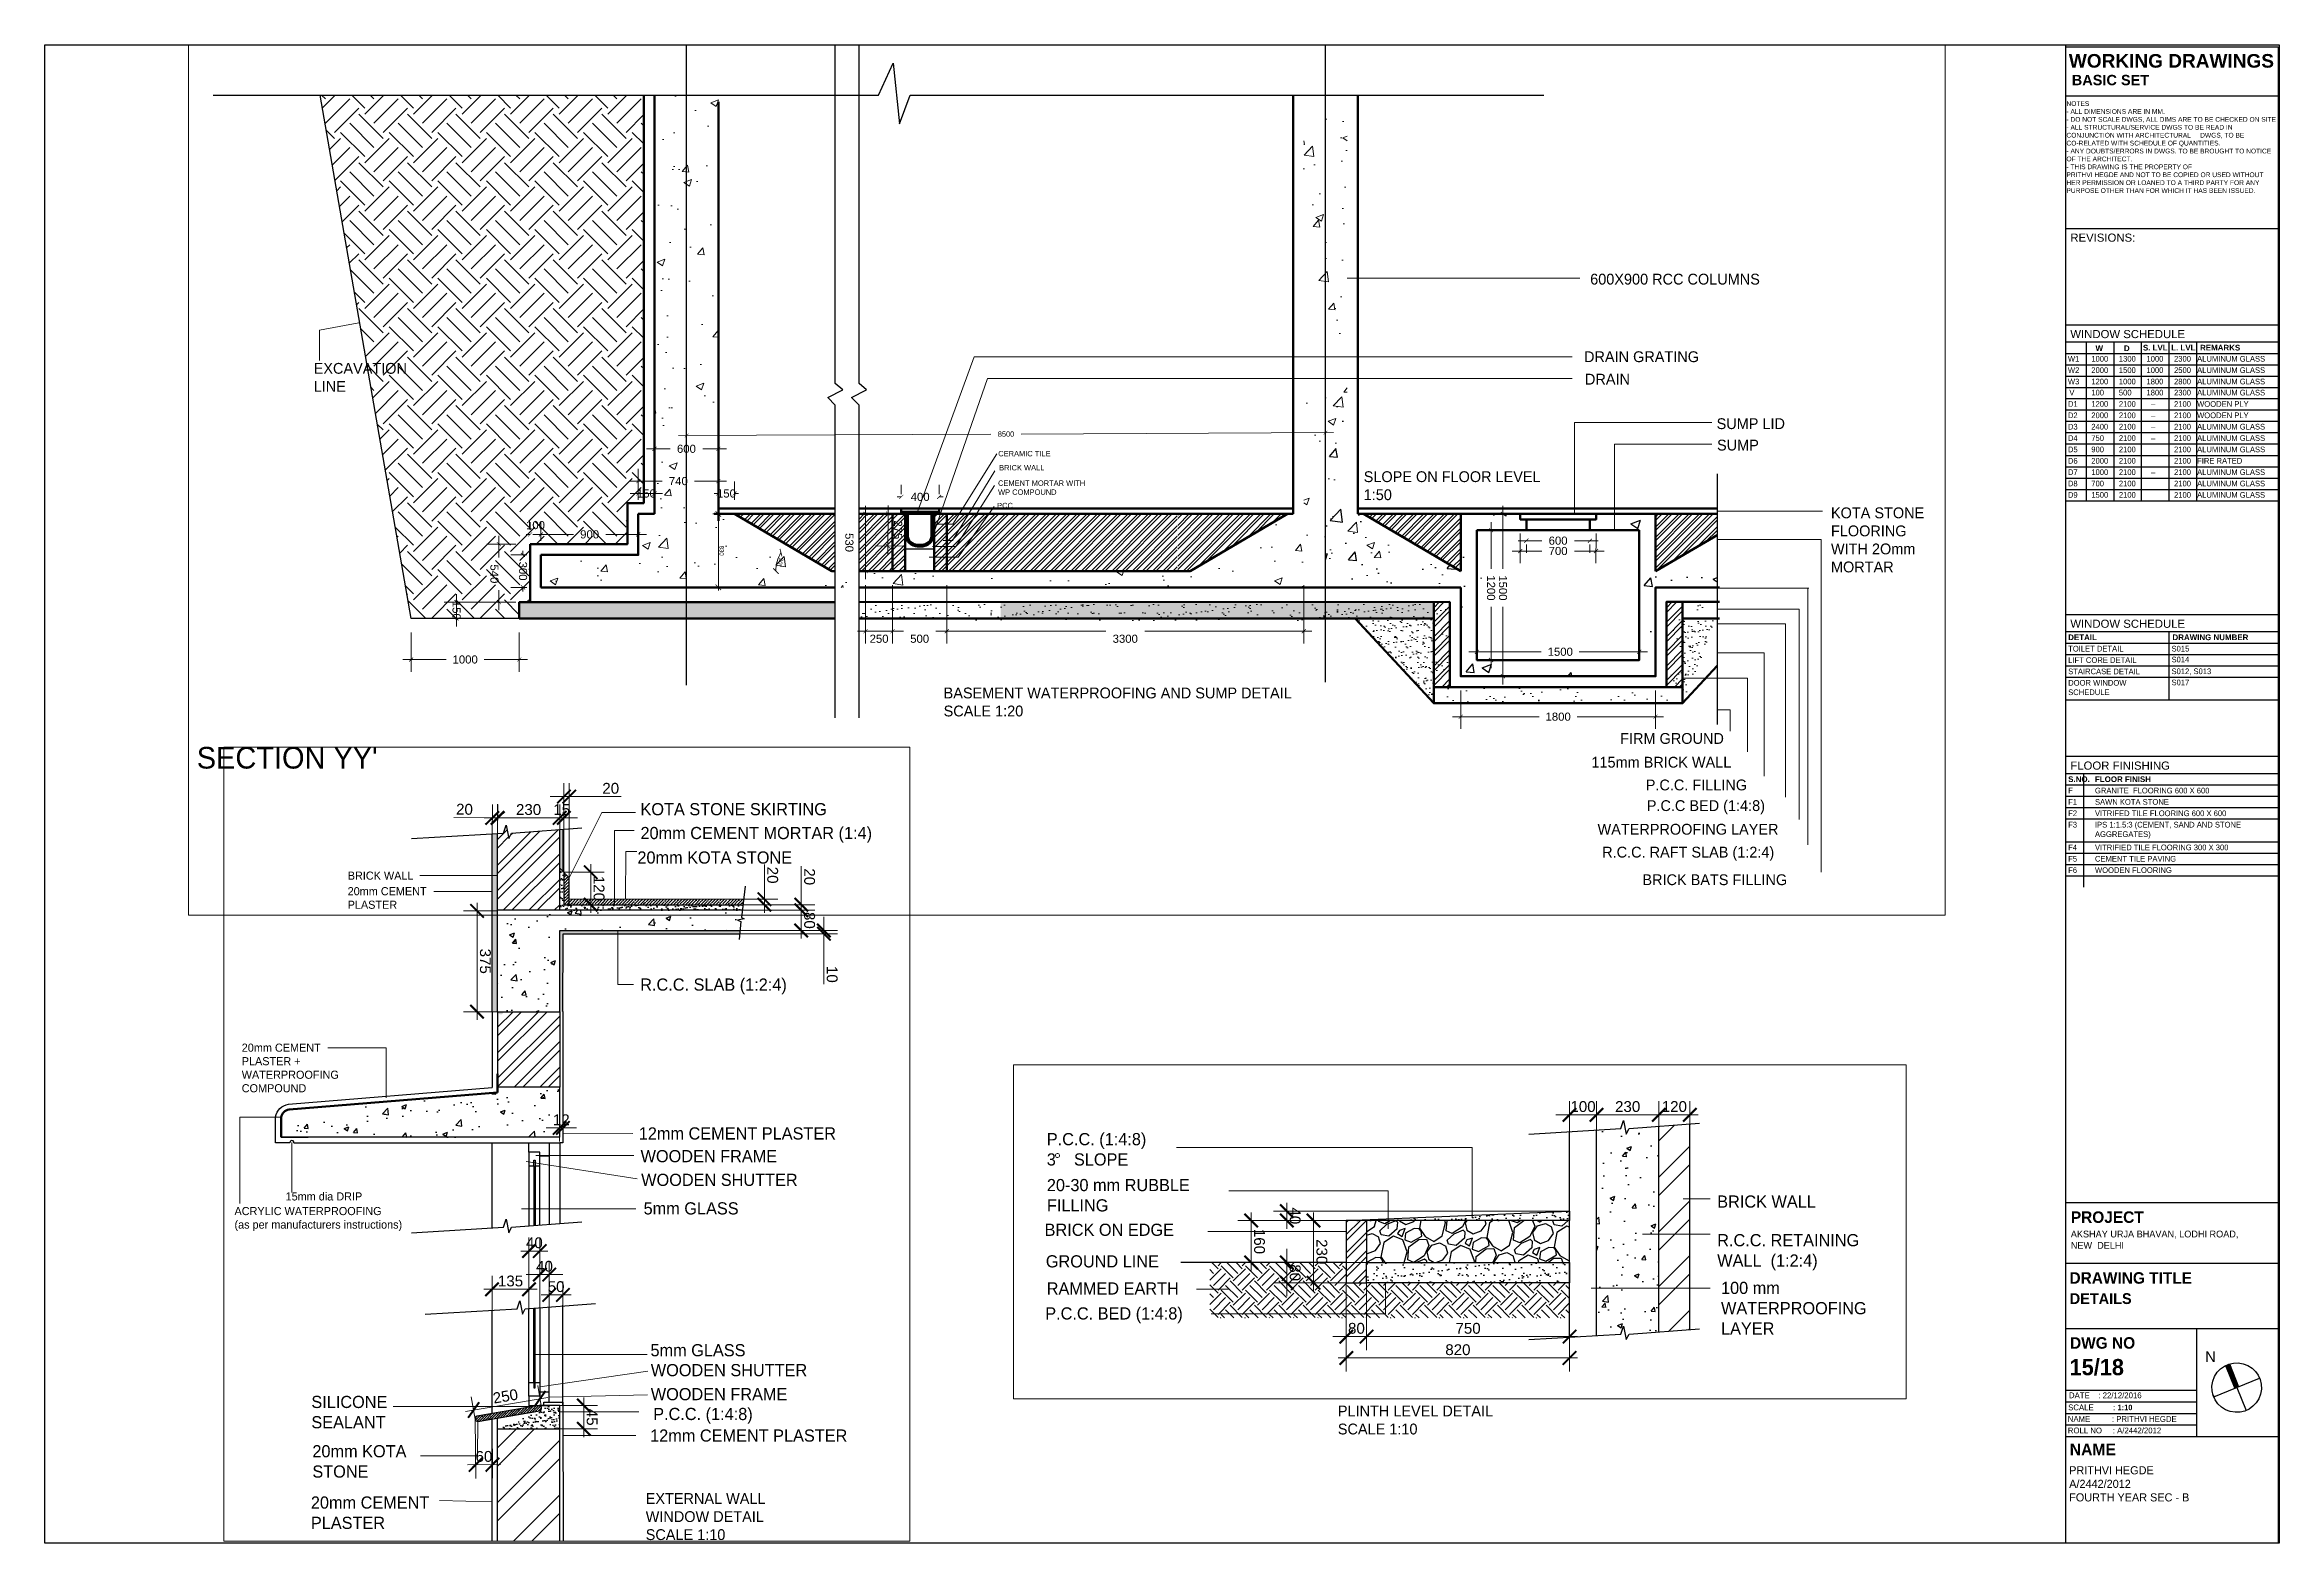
# Paper-space layout 'ExternalWallDetails' of a CAD drawing. Header units: millimetres. Extents: x 0 to 826, y 0 to 554.
# The model-space entities are those that its viewports show. They can reach past a viewport. Long polylines and large blocks are cut down to what shows.
import ezdxf

# ---------------------------------------------------------------- set-up
doc = ezdxf.new("R2010")
doc.units = ezdxf.units.MM
doc.header["$MEASUREMENT"] = 0
for name, pattern in [('1', [0]), ('ACAD_ISO03W100', [30, 12, -18]), ('CENTER', [2, 1.25, -0.25, 0.25, -0.25])]:
    doc.linetypes.add(name, pattern=pattern)
for name, color, linetype in [('A-BLUE', 5, 'Continuous'), ('A-LIGHT', 8, 'Continuous'), ('A-MAGENTA', 6, 'Continuous'), ('A-RED', 10, 'Continuous'), ('Texty', 3, 'Continuous'), ('TIT INNER', 8, 'Continuous'), ('title', 6, 'Continuous')]:
    doc.layers.add(name, color=color, linetype=linetype)
for name, color, linetype, lineweight in [('D AND W', 6, 'Continuous', 9), ('DIMENSION', 101, 'Continuous', 9), ('DIMENSIONS', 2, '1', 15), ('ELEV 4', 21, 'Continuous', 9), ('HATCH', 8, '1', 18), ('section think', 172, 'Continuous', 50), ('SLAB', 240, 'Continuous', 40), ('Text', 11, 'Continuous', 9)]:
    doc.layers.add(name, color=color, linetype=linetype, lineweight=lineweight)
doc.styles.add('2mm', font='arial.ttf')
doc.styles.add('ARIAL', font='arial.ttf')
doc.styles.add('GOP', font='arial.ttf')
doc.dimstyles.new('DIM 75', dxfattribs={"dimscale": 75, "dimtxt": 2, "dimasz": 0.5, "dimexe": 1.5, "dimexo": 1.75, "dimgap": 0.9, "dimtad": 1, "dimdec": 0, "dimlfac": -1, "dimrnd": 10, "dimdsep": 46, "dimtxsty": '2mm', "dimblk": 'ARCHTICK', "dimcen": 1, "dimdle": 1, "dimclrd": 256, "dimclre": 1, "dimclrt": 256, "dimadec": 0, "dimazin": 3, "dimtfac": 0.666667, "dimtdec": 0, "dimtix": 1, "dimtofl": 0, "dimtmove": 2, "dimatfit": 3, "dimfxl": 1, "dimtolj": 1, "dimlwd": 13, "dimlwe": 15, "dimarcsym": 0})
doc.dimstyles.new('FOR DETAILS', dxfattribs={"dimtxt": 40, "dimasz": 50, "dimexe": 50, "dimexo": 0, "dimgap": 10, "dimtad": 1, "dimdec": 0, "dimrnd": 10, "dimtxsty": 'ARIAL', "dimblk": 'ARCHTICK', "dimcen": 1.5, "dimdle": 30, "dimclrd": 5, "dimclre": 5, "dimclrt": 11, "dimadec": 0, "dimazin": 0, "dimtfac": 1, "dimtdec": 0, "dimtix": 1, "dimtmove": 0, "dimatfit": 3, "dimldrblk": 'OPEN90', "dimfxl": 1, "dimlwd": -1, "dimlwe": -1, "dimarcsym": 0})
pattern_1 = [(60.208688, (1684036.23, -1343275.594), (-57.863285, 33.1269656), []), (60.208688, (1684066.56, -1343267.35), (-57.863285, 33.1269656), [])]
pattern_2 = [(52.70869, (2143080.24, -931550.31), (-28.76608, 93.61499), [0, -77.216, 0, -86.36, 0, -82.55]), (22.7087, (2143080.24, -931550.31), (49.14617, 161.9291), [0, -41.656, 0, -69.596, 0, -26.67]), (342.7087, (2143019.944, -931566.7), (152.58244, 41.77845), [0, -25.4, 0, -91.44, 0, -119.38]), (332.7087, (2143019.94, -931566.7), (135.6664, 83.0859), [0, -12.7, 0, -59.944, 0, -68.58])]
pattern_3 = [(65.2087, (2160300.77, -921132.65), (179.9854, 32.4127), [19.05, -209.55]), (10.2087, (2160300.77, -921132.65), (-84.13, 175.1198), [15.24, -167.6406]), (115.6601, (2160315.77, -921129.95), (95.8553, 207.5325), [16.19, -178.0902]), (61.3929, (2160287.45, -921083.63), (272.614, 30.5438), [28.575, -314.325]), (111.8442, (2160310.17, -921081.08), (164.181, 301.04), [24.285, -267.1356]), (6.3928, (2160287.45, -921083.63), (164.181, 301.04), [22.86, -251.46]), (36.2087, (2160315.29, -921089.22), (173.1322, -58.9097), [19.05, -209.55]), (341.2087, (2160315.29, -921089.22), (11.3185, 193.95), [15.24, -167.64]), (86.6601, (2160329.72, -921094.13), (184.4506, 135.0403), [16.19, -178.09]), (52.7087, (2160300.774, -921132.65), (-19.20136, 82.4039), [0, -165.608, 0, -170.18, 0, -168.275]), (22.7087, (2160300.77, -921132.65), (38.1985, 114.2011), [0, -97.028, 0, -161.798, 0, -64.135]), (342.7087, (2160246.116, -921147.51), (132.34462, 30.04212), [0, -63.5, 0, -198.12, 0, -262.89]), (332.7087, (2160221.6, -921154.17), (136.2709, 63.3955), [0, -82.55, 0, -131.572, 0, -186.69])]
pattern_4 = [(60.20869, (2163675.453, -919752.447), (-13.776973, 7.887373), []), (60.20869, (2163686.286, -919749.502), (-13.776973, 7.887373), [19.84375, -3.96875, 0, -3.96875])]

psp = doc.layouts.new('ExternalWallDetails')

# ---------------------------------------------------------------- texts
at = {"insert": (748.49, 68.13), "char_height": 6, "attachment_point": 1}
psp.add_mtext_dynamic_manual_height_columns('{\\fCentury Gothic|b1|i0|c0|p34;\\C1;15/18}', width=24.3376, gutter_width=1000, heights=[0], dxfattribs=at)
at = {"layer": 'A-BLUE', "insert": (766.19, 51.22), "char_height": 2, "attachment_point": 1}
psp.add_mtext_dynamic_manual_height_columns('{\\fCentury Gothic|b1|i0|c0|p34;\\C1;1:10}', width=67.3694, gutter_width=1000, heights=[0], dxfattribs=at)
at = {"layer": 'A-RED', "char_height": 4, "attachment_point": 1}
for s, width, insert in [('BASEMENT WATERPROOFING AND SUMP DETAIL\\PSCALE 1:20 ', 157.3923, (332.28, 316.35)), ('{\\fRaleway ExtraBold|b0|i0|c0|p34;DETAILS}', 67.3694, (748.53, 92.46)), ('PLINTH LEVEL DETAIL\\PSCALE 1:10 ', 157.3923, (478, 50.92)), ('EXTERNAL WALL\\PWINDOW DETAIL\\PSCALE 1:10 ', 157.3923, (222.16, 18.55))]:
    psp.add_mtext_dynamic_manual_height_columns(s, width=width, gutter_width=1000, heights=[0], dxfattribs=dict(at, insert=insert))
at = {"layer": 'Texty', "char_height": 6}
for s, insert, attachment_point in [('\\A1;', (576.32, 404.8), 9), ('\\A1;', (576.88, 386.73), 9), ('\\A1;', (650.16, 326.69), 9), ('\\A1;', (647.22, 318.35), 9), ('\\A1; ', (638.8, 306.71), 9), ('\\A1;', (640.69, 300.02), 9), ('\\A1; ', (640.69, 299.25), 9), ('\\A1; ', (670.93, 278.53), 7), ('\\A1;', (613.64, 215.57), 9), ('\\A1;', (609.88, 194.12), 9), ('\\A1;', (594.13, 168.33), 9), ('\\A1;', (596.12, 154.01), 9), ('\\A1;', (643.39, 109.67), 7), ('\\A1;', (628.59, 95.5), 7)]:
    psp.add_mtext(s, dxfattribs=dict(at, insert=insert, attachment_point=attachment_point))

msp = doc.modelspace()

# ---------------------------------------------------------------- texts
at = {"layer": 'DIMENSIONS', "attachment_point": 1, "rotation": 15.2086876}
for s, width, insert, char_height in [('600X900 RCC COLUMNS', 1885.9194, (2169555.198, -904060.157), 100), ('DRAIN GRATING', 1885.9194, (2169688.239, -904766.768), 100), ('DRAIN', 1885.9194, (2169751.043, -904964.788), 100), ('SUMP LID', 2739.4853, (2171032.99, -905042.368), 100), ('SUMP', 2739.4853, (2171088.602, -905232.66), 100), ('KOTA STONE FLOORING\\PWITH 2Omm MORTAR', 966.74416, (2172268.985, -905560.523), 100), ('SLOPE ON FLOOR LEVEL\\P1:50', 2739.4853, (2168014.581, -906370.728), 100), ('CERAMIC TILE', 1885.9194, (2164706.459, -907075.23), 50), ('BRICK WALL', 1885.9194, (2164748.306, -907198.641), 50), ('CEMENT MORTAR WITH WP COMPOUND', 846.55361, (2164776.041, -907338.841), 50), ('PCC', 1885.9194, (2164822.101, -907541.142), 50), ('EXCAVATION LINE', 876.981, (2158388.486, -907950.218), 100), ('FIRM GROUND', 1885.9194, (2170936.356, -908083.627), 100), ('115mm BRICK WALL', 1885.9194, (2170737.48, -908365.281), 100), ('P.C.C. FILLING', 1885.9194, (2171277.071, -908436.283), 100), ('{\\H40x;P.C.C BED (1:4:8)}', 2408.51066, (2171336.345, -908618.072), 2.5), ('WATERPROOFING LAYER', 1885.9194, (2170954.498, -908948.15), 100), ('{\\H5x;R.C.C. RAFT SLAB (1:2:4)}', 2450.27896, (2171051.324, -909141.034), 20), ('BRICK BATS FILLING', 1885.9194, (2171477.119, -909289.512), 100), ("SECTION YY'", 3396.69704, (2158277.073, -911657.977), 200), ('KOTA STONE SKIRTING', 1885.9194, (2170949.6, -913511.859), 45), ('20mm CEMENT MORTAR (1:4)', 1030.40327, (2170972.74, -913596.978), 45), ('20mm KOTA STONE', 904.65221, (2170985.502, -913687.305), 45), ('BRICK WALL', 1885.9194, (2169971.833, -914040.077), 30), ('20mm CEMENT PLASTER', 388.70997, (2169986.611, -914095.718), 30), ('R.C.C. SLAB (1:2:4)', 730.44819, (2171118.744, -914137.805), 45), ('BRICK WALL', 1885.9194, (2176260.654, -914254.23), 45), ('R.C.C. RETAINING \\PWALL  (1:2:4)', 1885.9194, (2176298.108, -914392), 45), ('12mm CEMENT PLASTER', 1885.9194, (2171257.96, -914670.211), 45), ('100 mm WATERPROOFING \\PLAYER', 567.85845, (2176357.924, -914558.511), 45), ('WOODEN FRAME', 1885.9194, (2171286.43, -914749.543), 45), ('{\\H0.75x;P.C.C. (1:4:8)}\\P{\\H0.75x;3    SLOPE}', 1885.9194, (2173808.798, -914681.65), 60), ('20mm CEMENT PLASTER + WATERPROOFING\\PCOMPOUND', 388.70997, (2169760.54, -914756.534), 30), ('WOODEN SHUTTER', 1885.9194, (2171311.57, -914833.485), 45), ('20-30 mm RUBBLE FILLING', 656.29286, (2173853.591, -914845.433), 45), ('5mm GLASS', 1885.9194, (2171347.883, -914932.916), 45), ('BRICK ON EDGE', 1885.9194, (2173888.874, -915007.063), 45), ('GROUND LINE', 1885.9194, (2173923.826, -915118.503), 45), ('RAMMED EARTH', 1885.9194, (2173953.367, -915214.406), 45), ('15mm dia DRIP', 388.70997, (2170061.358, -915244.602), 30), ('P.C.C. BED (1:4:8)', 1885.9194, (2173972.268, -915304.864), 45), ('ACRYLIC WATERPROOFING\\P(as per manufacturers instructions)', 635.59998, (2169893.155, -915346.422), 30), ('5mm GLASS', 1885.9194, (2171509.974, -915432.221), 45), ('WOODEN SHUTTER', 1885.9194, (2171530.331, -915502.968), 45), ('WOODEN FRAME', 1885.9194, (2171553.617, -915588.624), 45), ('P.C.C. (1:4:8)', 1885.9194, (2171581.398, -915657.028), 45), ('12mm CEMENT PLASTER', 1885.9194, (2171591.477, -915736.982), 45), ('SILICONE SEALANT', 311.32079, (2170350.538, -915945.567), 45), ('20mm KOTA STONE', 527.12655, (2170401.909, -916120.477), 45), ('20mm CEMENT PLASTER', 536.34206, (2170446.318, -916304.911), 45)]:
    msp.add_mtext_dynamic_manual_height_columns(s, width=width, gutter_width=12.5, heights=[0], dxfattribs=dict(at, insert=insert, char_height=char_height))
at = {"layer": 'title', "color": 1, "attachment_point": 1, "rotation": 15.2086876}
for s, insert, char_height, width in [('{\\fArial|b1|i0|c0|p34;\\C7;WORKING DRAWINGS}', (3391057.558, -472730.534), 259.52039, 6007.8867), ('{\\fArial|b1|i0|c0|p34;BASIC SET }', (3391215.391, -473098.964), 197.7853, 6007.8867), ('{\\fRaleway ExtraBold|b1|i0|c0|p34;\\C7;PROJECT\\fArial|b1|i0|c0|p34;\\C1;\\P\\fRaleway|b0|i0|c0|p34;\\H0.59046x;AKSHAY URJA BHAVAN, LODHI ROAD, \\PNEW  DELHI}', (3396876.864, -493993.178), 219.76144, 4271.75173), ('{\\fRaleway ExtraBold|b1|i0|c0|p34;\\C7;DRAWING TITLE}', (3397155.795, -495117.321), 219.76144, 4968.14206), ('{\\fArial|b0|i0|c238|p34;N}', (3400045.173, -495894.805), 199.63107, 5172.95144), ('{\\fRaleway ExtraBold|b1|i0|c0|p34;\\C7;DWG NO}', (3397490.592, -496309.306), 219.76144, 3830.43553), ('{\\fRaleway|b0|i0|c238|p34;DATE}    {\\fCentury Gothic|b0|i0|c238|p34;: \\fCentury Gothic|b0|i0|c0|p34;22/12/2016}', (3397747.682, -497329.769), 110.759768, 5172.95144), ('{\\fRaleway|b0|i0|c0|p34;NAME          \\fCentury Gothic|b0|i0|c0|p34;:\\fRaleway|b0|i0|c238|p34; \\fRaleway|b0|i0|c0|p34;PRITHVI HEGDE}', (3397844.177, -497769.738), 110.759768, 5172.95144), ('\\pt1439.9;{\\fRaleway|b0|i0|c0|p34;SCALE         \\fCentury Gothic|b0|i0|c0|p34;:} ', (3397792.715, -497555.991), 110.75977, 5172.95144), ('{\\fRaleway|b0|i0|c0|p34;ROLL NO\\fRaleway|b0|i0|c238|p34; \\fRaleway|b0|i0|c0|p34;    \\fCentury Gothic|b0|i0|c238|p34;:\\fRaleway|b0|i0|c238|p34; \\fCentury Gothic|b0|i0|c0|p34;A/2442/2012}', (3397901.829, -497981.802), 110.759768, 5172.95144), ('{\\fRaleway|b0|i0|c0|p34;\\H0.704x;PRITHVI HEGDE\\P\\fCentury Gothic|b0|i0|c0|p34;A/2442/2012\\fRaleway|b0|i0|c0|p34;\\PFOURTH YEAR SEC - B}', (3398120.344, -498685.508), 219.76144, 3830.43553)]:
    msp.add_mtext(s, dxfattribs=dict(at, insert=insert, char_height=char_height, width=width))
at = {"layer": 'title', "color": 5, "insert": (3391248.858, -473609.539), "char_height": 90.379955, "width": 4012.25314, "attachment_point": 1, "rotation": 15.2086876, "style": 'GOP'}
msp.add_mtext('NOTES\\P- ALL DIMENSIONS ARE IN MM.\\P- DO NOT SCALE DWGS, ALL DIMS ARE TO BE CHECKED ON SITE\\P- ALL STRUCTURAL/SERVICE DWGS TO BE READ IN CONJUNCTION WITH ARCHITECTURAL     DWGS, TO BE CO-RELATED WITH SCHEDULE OF QUANTITIES.\\P- ANY DOUBTS/ERRORS IN DWGS. TO BE BROUGHT TO NOTICE OF THE ARCHITECT.\\P- THIS DRAWING IS THE PROPERTY OF \\PPRITHVI HEGDE AND NOT TO BE COPIED OR USED WITHOUT HER PERMISSION OR LOANED TO A THIRD PARTY FOR ANY PURPOSE OTHER THAN FOR WHICH IT HAS BEEN ISSUED.', dxfattribs=at)
at = {"layer": 'title', "color": 7, "width": 5172.95144, "attachment_point": 1, "rotation": 15.2086876, "style": 'GOP'}
for s, insert, char_height in [('{\\fArial|b0|i0|c0|p34;\\C7;REVISIONS:}', (3391981.757, -476023.384), 154.71206), ('WINDOW SCHEDULE', (3392463.529, -477795.537), 154.71206), ('WINDOW SCHEDULE', (3393910.88, -483119.483), 154.71206), ('FLOOR FINISHING', (3394619.862, -485727.408), 154.71206), ('{\\fRaleway ExtraBold|b1|i0|c0|p34;NAME}', (3398017.852, -498266.491), 223.22359)]:
    msp.add_mtext(s, dxfattribs=dict(at, insert=insert, char_height=char_height))

# ---------------------------------------------------------------- blocks, each defined once
blk = doc.blocks.new('_ArchTick')
at = {"color": 0, "linetype": 'ByBlock', "const_width": 0.15}
blk.add_lwpolyline([(-0.5, -0.5), (0.5, 0.5)], dxfattribs=at)
blk = doc.blocks.new('*D457')
at = {"layer": 'Defpoints', "color": 0, "transparency": 16777216}
for p in [(2160880.2, -909111.1), (2160958.9, -909400.6), (2160798.7, -909444.1)]:
    blk.add_point(p, dxfattribs=at)
at = {"layer": 'DIMENSION', "color": 1, "lineweight": 15, "transparency": 16777216}
for p, q in [((2160753.5, -909145.5), (2160611.4, -909184.2)), ((2160832.2, -909435), (2160690.1, -909473.6))]:
    blk.add_line(p, q, dxfattribs=at)
at = {"layer": 'DIMENSION', "lineweight": 13, "transparency": 16777216}
for p, q in [((2160720, -909154.6), (2160710.2, -909118.5)), ((2160798.7, -909444.1), (2160808.5, -909480.3))]:
    blk.add_line(p, q, dxfattribs=at)
at = {"layer": 'DIMENSION', "lineweight": 13, "transparency": 16777216, "xscale": 37.5, "yscale": 37.5, "zscale": 37.5}
for p, rotation in [((2160720, -909154.6), 285.2086876161899), ((2160798.7, -909444.1), 105.2086876161899)]:
    blk.add_blockref('_ArchTick', p, dxfattribs=dict(at, rotation=rotation))
at = {"layer": 'DIMENSION', "transparency": 16777216, "insert": (2160759.3, -909299.4), "char_height": 75, "attachment_point": 5, "rotation": 285.20869, "style": '2mm'}
blk.add_mtext('\\A1;300', dxfattribs=at)
blk = doc.blocks.new('*D458')
at = {"layer": 'Defpoints', "color": 0, "transparency": 16777216}
for p in [(2160757.4, -909040.8), (2160898.4, -909559.2), (2160620.8, -909634.7)]:
    blk.add_point(p, dxfattribs=at)
at = {"layer": 'DIMENSION', "color": 1, "lineweight": 15, "transparency": 16777216}
for p, q in [((2160630.8, -909075.3), (2160371.3, -909145.8)), ((2160771.7, -909593.7), (2160512.2, -909664.2))]:
    blk.add_line(p, q, dxfattribs=at)
at = {"layer": 'DIMENSION', "lineweight": 13, "transparency": 16777216}
for p, q in [((2160460.2, -909043.9), (2160512.7, -909237.2)), ((2160640.5, -909707.1), (2160591.5, -909527.2))]:
    blk.add_line(p, q, dxfattribs=at)
at = {"layer": 'DIMENSION', "lineweight": 13, "transparency": 16777216, "xscale": 37.5, "yscale": 37.5, "zscale": 37.5}
for p, rotation in [((2160479.8, -909116.3), 105.2086876161761), ((2160620.8, -909634.7), 285.2086876161762)]:
    blk.add_blockref('_ArchTick', p, dxfattribs=dict(at, rotation=rotation))
at = {"layer": 'DIMENSION', "transparency": 16777216, "insert": (2160511.2, -909393.3), "char_height": 75, "attachment_point": 5, "rotation": 285.20869, "style": '2mm'}
blk.add_mtext('\\A1;540', dxfattribs=at)
blk = doc.blocks.new('*D459')
at = {"layer": 'Defpoints', "color": 0, "transparency": 16777216}
for p in [(2160801.9, -909585.5), (2160841.2, -909730.2), (2160281.5, -909882.4)]:
    blk.add_point(p, dxfattribs=at)
at = {"layer": 'DIMENSION', "color": 1, "lineweight": 15, "transparency": 16777216}
for p, q in [((2160675.2, -909619.9), (2160133.6, -909767.1)), ((2160714.6, -909764.6), (2160173, -909911.9))]:
    blk.add_line(p, q, dxfattribs=at)
at = {"layer": 'DIMENSION', "lineweight": 13, "transparency": 16777216}
blk.add_line((2160222.5, -909665.2), (2160301.2, -909954.7), dxfattribs=at)
at = {"layer": 'DIMENSION', "lineweight": 13, "transparency": 16777216, "xscale": 37.5, "yscale": 37.5, "zscale": 37.5}
for p, rotation in [((2160242.2, -909737.6), 105.2086876161957), ((2160281.5, -909882.4), 285.2086876161957)]:
    blk.add_blockref('_ArchTick', p, dxfattribs=dict(at, rotation=rotation))
at = {"layer": 'DIMENSION', "transparency": 16777216, "insert": (2160261.9, -909810), "char_height": 75, "attachment_point": 5, "rotation": 285.20869, "style": '2mm'}
blk.add_mtext('\\A1;150', dxfattribs=at)
blk = doc.blocks.new('*D460')
at = {"layer": 'Defpoints', "color": 0, "transparency": 16777216}
for p in [(2161699, -908692.4), (2161748.7, -908875), (2160880.2, -909111.1)]:
    blk.add_point(p, dxfattribs=at)
at = {"layer": 'DIMENSION', "color": 1, "lineweight": 15, "transparency": 16777216}
for p, q in [((2161714.2, -908748.3), (2161669.5, -908583.9)), ((2160845.7, -908984.4), (2160801, -908820))]:
    blk.add_line(p, q, dxfattribs=at)
at = {"layer": 'DIMENSION', "lineweight": 13, "transparency": 16777216}
for p, q in [((2161771.4, -908672.8), (2161409.7, -908771.1)), ((2160758.2, -908948.2), (2161119.8, -908849.9))]:
    blk.add_line(p, q, dxfattribs=at)
at = {"layer": 'DIMENSION', "lineweight": 13, "transparency": 16777216, "xscale": 37.5, "yscale": 37.5, "zscale": 37.5}
for p, rotation in [((2161699, -908692.4), 15.2086876161632), ((2160830.5, -908928.5), 195.2086876161632)]:
    blk.add_blockref('_ArchTick', p, dxfattribs=dict(at, rotation=rotation))
at = {"layer": 'DIMENSION', "transparency": 16777216, "insert": (2161264.8, -908810.5), "char_height": 75, "attachment_point": 5, "rotation": 15.20869, "style": '2mm'}
blk.add_mtext('\\A1;900', dxfattribs=at)
blk = doc.blocks.new('*D461')
at = {"layer": 'Defpoints', "color": 0, "transparency": 16777216}
for p in [(2160830.5, -908928.5), (2160757.4, -909040.8), (2160853.9, -909014.6)]:
    blk.add_point(p, dxfattribs=at)
at = {"layer": 'DIMENSION', "color": 1, "lineweight": 15, "transparency": 16777216}
for p, q in [((2160819.5, -908887.9), (2160801, -908820)), ((2160723, -908914.2), (2160704.5, -908846.2))]:
    blk.add_line(p, q, dxfattribs=at)
at = {"layer": 'DIMENSION', "lineweight": 13, "transparency": 16777216}
for p, q in [((2160830.5, -908928.5), (2160866.7, -908918.7)), ((2160734, -908954.8), (2160697.9, -908964.6))]:
    blk.add_line(p, q, dxfattribs=at)
at = {"layer": 'DIMENSION', "lineweight": 13, "transparency": 16777216, "xscale": 37.5, "yscale": 37.5, "zscale": 37.5}
for p, rotation in [((2160830.5, -908928.5), 195.2086876161412), ((2160734, -908954.8), 15.2086876161411)]:
    blk.add_blockref('_ArchTick', p, dxfattribs=dict(at, rotation=rotation))
at = {"layer": 'DIMENSION', "transparency": 16777216, "insert": (2160759.9, -908859.4), "char_height": 75, "attachment_point": 5, "rotation": 15.20869, "style": '2mm'}
blk.add_mtext('\\A1;100', dxfattribs=at)
blk = doc.blocks.new('*D462')
at = {"layer": 'Defpoints', "color": 0, "transparency": 16777216}
for p in [(2161744.6, -908288.4), (2161649.4, -908509.9), (2161794.1, -908470.5)]:
    blk.add_point(p, dxfattribs=at)
at = {"layer": 'DIMENSION', "color": 1, "lineweight": 15, "transparency": 16777216}
for p, q in [((2161759.7, -908343.9), (2161715.1, -908179.8)), ((2161615, -908383.2), (2161570.4, -908219.1))]:
    blk.add_line(p, q, dxfattribs=at)
at = {"layer": 'DIMENSION', "lineweight": 13, "transparency": 16777216}
blk.add_line((2161527.5, -908347.4), (2161817, -908268.7), dxfattribs=at)
at = {"layer": 'DIMENSION', "lineweight": 13, "transparency": 16777216, "xscale": 37.5, "yscale": 37.5, "zscale": 37.5}
for p, rotation in [((2161744.6, -908288.4), 15.20868761618778), ((2161599.9, -908327.7), 195.2086876161878)]:
    blk.add_blockref('_ArchTick', p, dxfattribs=dict(at, rotation=rotation))
at = {"layer": 'DIMENSION', "transparency": 16777216, "insert": (2161672.2, -908308), "char_height": 75, "attachment_point": 5, "rotation": 15.20869, "style": '2mm'}
blk.add_mtext('\\A1;150', dxfattribs=at)
blk = doc.blocks.new('*D463')
at = {"layer": 'Defpoints', "color": 0, "transparency": 16777216}
for p in [(2162458.4, -908094.3), (2162363.2, -908315.8), (2162508, -908276.5)]:
    blk.add_point(p, dxfattribs=at)
at = {"layer": 'DIMENSION', "color": 1, "lineweight": 15, "transparency": 16777216}
for p, q in [((2162473.5, -908149.8), (2162428.9, -907985.7)), ((2162328.8, -908189.1), (2162284.2, -908025.1))]:
    blk.add_line(p, q, dxfattribs=at)
at = {"layer": 'DIMENSION', "lineweight": 13, "transparency": 16777216}
for p, q in [((2162458.4, -908094.3), (2162494.6, -908084.5)), ((2162313.7, -908133.6), (2162277.5, -908143.5))]:
    blk.add_line(p, q, dxfattribs=at)
at = {"layer": 'DIMENSION', "lineweight": 13, "transparency": 16777216, "xscale": 37.5, "yscale": 37.5, "zscale": 37.5}
for p, rotation in [((2162458.4, -908094.3), 195.2086876161841), ((2162313.7, -908133.6), 15.20868761618402)]:
    blk.add_blockref('_ArchTick', p, dxfattribs=dict(at, rotation=rotation))
at = {"layer": 'DIMENSION', "transparency": 16777216, "insert": (2162386.1, -908114), "char_height": 75, "attachment_point": 5, "rotation": 15.20869, "style": '2mm'}
blk.add_mtext('\\A1;150', dxfattribs=at)
blk = doc.blocks.new('*D456')
at = {"layer": 'Defpoints', "color": 0, "transparency": 16777216}
for p in [(2162334.6, -908323.6), (2163004.4, -908567.4), (2163341.7, -908597.4), (2163341.7, -908597.4), (2162959.5, -908701.3)]:
    blk.add_point(p, dxfattribs=at)
at = {"layer": 'DIMENSIONS', "color": 5, "transparency": 16777216}
blk.add_arc((2163341.7, -908597.4), 338.6, 164.79159, 195.20869, dxfattribs=at)
at = {"layer": 'DIMENSIONS', "color": 5, "transparency": 16777216, "xscale": 50, "yscale": 50, "zscale": 50}
for p, rotation in [((2163014.9, -908508.5), 74.79159348532038), ((2163014.9, -908686.2), 285.2086876161541)]:
    blk.add_blockref('_ArchTick', p, dxfattribs=dict(at, rotation=rotation))
at = {"layer": 'DIMENSIONS', "color": 11, "lineweight": 50, "transparency": 16777216, "insert": (2163033.5, -908597.4), "char_height": 40, "attachment_point": 5, "rotation": 270.00014, "style": 'ARIAL'}
blk.add_mtext('30°', dxfattribs=at)
blk = doc.blocks.new('_Open90')
at = {"color": 0, "linetype": 'ByBlock', "lineweight": -2}
for p, q in [((0, 0), (-1, 0)), ((-0.5, 0.5), (0, 0)), ((0, 0), (-0.5, -0.5))]:
    blk.add_line(p, q, dxfattribs=at)
blk = doc.blocks.new('*D464')
at = {"layer": 'Defpoints', "color": 0, "transparency": 16777216}
for p in [(2163675.8, -907959), (2163675.8, -907959), (2163814.5, -908468.8)]:
    blk.add_point(p, dxfattribs=at)
at = {"layer": 'DIMENSION', "lineweight": 13, "transparency": 16777216}
blk.add_line((2163834.1, -908541.2), (2163656.2, -907886.6), dxfattribs=at)
at = {"layer": 'DIMENSION', "color": 1, "lineweight": 15, "transparency": 16777216}
for p, q in [((2163802.5, -907924.5), (2163784.4, -907929.4)), ((2163941.1, -908434.4), (2163923, -908439.3))]:
    blk.add_line(p, q, dxfattribs=at)
at = {"layer": 'DIMENSION', "lineweight": 13, "transparency": 16777216, "xscale": 37.5, "yscale": 37.5, "zscale": 37.5}
for p, rotation in [((2163675.8, -907959), 105.2086876161809), ((2163814.5, -908468.8), 285.2086876161809)]:
    blk.add_blockref('_ArchTick', p, dxfattribs=dict(at, rotation=rotation))
at = {"layer": 'DIMENSION', "transparency": 16777216, "insert": (2163600.3, -908253.3), "char_height": 75, "attachment_point": 5, "rotation": 285.20869, "style": '2mm'}
blk.add_mtext('\\A1;530', dxfattribs=at)
blk = doc.blocks.new('*D465')
at = {"layer": 'Defpoints', "color": 0, "transparency": 16777216}
for p in [(2162283.6, -908023.1), (2162363.2, -908315.8), (2161649.4, -908509.9)]:
    blk.add_point(p, dxfattribs=at)
at = {"layer": 'DIMENSION', "color": 1, "lineweight": 15, "transparency": 16777216}
for p, q in [((2162328.8, -908189.1), (2162254.1, -907914.6)), ((2161615, -908383.2), (2161540.3, -908108.6))]:
    blk.add_line(p, q, dxfattribs=at)
at = {"layer": 'DIMENSION', "lineweight": 13, "transparency": 16777216}
for p, q in [((2162356, -908003.4), (2162071.4, -908080.8)), ((2161497.4, -908236.9), (2161782.1, -908159.5))]:
    blk.add_line(p, q, dxfattribs=at)
at = {"layer": 'DIMENSION', "lineweight": 13, "transparency": 16777216, "xscale": 37.5, "yscale": 37.5, "zscale": 37.5}
for p, rotation in [((2162283.6, -908023.1), 15.20868761617528), ((2161569.8, -908217.2), 195.2086876161753)]:
    blk.add_blockref('_ArchTick', p, dxfattribs=dict(at, rotation=rotation))
at = {"layer": 'DIMENSION', "transparency": 16777216, "insert": (2161926.7, -908120.1), "char_height": 75, "attachment_point": 5, "rotation": 15.20869, "style": '2mm'}
blk.add_mtext('\\A1;740', dxfattribs=at)
blk = doc.blocks.new('*D466')
at = {"layer": 'Defpoints', "color": 0, "transparency": 16777216}
for p in [(2162205.4, -907735.2), (2162249, -907895.8), (2161680, -908050.6)]:
    blk.add_point(p, dxfattribs=at)
at = {"layer": 'DIMENSION', "color": 1, "lineweight": 15, "transparency": 16777216}
for p, q in [((2162214.6, -907769.2), (2162175.9, -907626.7)), ((2161645.5, -907923.9), (2161606.8, -907781.4))]:
    blk.add_line(p, q, dxfattribs=at)
at = {"layer": 'DIMENSION', "lineweight": 13, "transparency": 16777216}
for p, q in [((2162277.8, -907715.6), (2162066, -907773.1)), ((2161563.9, -907909.6), (2161775.7, -907852))]:
    blk.add_line(p, q, dxfattribs=at)
at = {"layer": 'DIMENSION', "lineweight": 13, "transparency": 16777216, "xscale": 37.5, "yscale": 37.5, "zscale": 37.5}
for p, rotation in [((2162205.4, -907735.2), 15.2086876161721), ((2161636.3, -907889.9), 195.2086876161721)]:
    blk.add_blockref('_ArchTick', p, dxfattribs=dict(at, rotation=rotation))
at = {"layer": 'DIMENSION', "transparency": 16777216, "insert": (2161920.8, -907812.6), "char_height": 75, "width": 200.857, "attachment_point": 5, "rotation": 15.20869, "style": '2mm'}
blk.add_mtext('\\A1;600', dxfattribs=at)
blk = doc.blocks.new('*D467')
at = {"layer": 'Defpoints', "color": 0, "transparency": 16777216}
for p in [(2164055.7, -908403.3), (2163814.5, -908468.8), (2164201.4, -908939.3)]:
    blk.add_point(p, dxfattribs=at)
at = {"layer": 'DIMENSION', "color": 1, "lineweight": 15, "transparency": 16777216}
for p, q in [((2163848.9, -908595.5), (2163989.7, -909113.5)), ((2164090.1, -908529.9), (2164231, -909047.9))]:
    blk.add_line(p, q, dxfattribs=at)
at = {"layer": 'DIMENSION', "lineweight": 13, "transparency": 16777216}
blk.add_line((2163887.8, -909024.6), (2164273.8, -908919.7), dxfattribs=at)
at = {"layer": 'DIMENSION', "lineweight": 13, "transparency": 16777216, "xscale": 37.5, "yscale": 37.5, "zscale": 37.5}
for p, rotation in [((2164201.4, -908939.3), 15.20868761619487), ((2163960.2, -909004.9), 195.2086876161949)]:
    blk.add_blockref('_ArchTick', p, dxfattribs=dict(at, rotation=rotation))
at = {"layer": 'DIMENSION', "transparency": 16777216, "insert": (2164099.2, -909039.7), "char_height": 75, "attachment_point": 5, "rotation": 15.20869, "style": '2mm'}
blk.add_mtext('\\A1;250', dxfattribs=at)
blk = doc.blocks.new('*D468')
at = {"layer": 'Defpoints', "color": 0, "transparency": 16777216}
for p in [(2164165.6, -907825.8), (2163876.1, -907901.3), (2164241.4, -908116.1)]:
    blk.add_point(p, dxfattribs=at)
at = {"layer": 'DIMENSION', "lineweight": 13, "transparency": 16777216}
blk.add_line((2163970.8, -908264.2), (2163857.2, -907828.7), dxfattribs=at)
at = {"layer": 'DIMENSION', "color": 1, "lineweight": 15, "transparency": 16777216}
for p, q in [((2164038.6, -907858.9), (2163767.3, -907929.7)), ((2164114.4, -908149.2), (2163843, -908220))]:
    blk.add_line(p, q, dxfattribs=at)
at = {"layer": 'DIMENSION', "lineweight": 13, "transparency": 16777216, "xscale": 37.5, "yscale": 37.5, "zscale": 37.5}
for p, rotation in [((2163876.1, -907901.3), 104.6189198224399), ((2163951.8, -908191.6), 284.6189198224399)]:
    blk.add_blockref('_ArchTick', p, dxfattribs=dict(at, rotation=rotation))
at = {"layer": 'DIMENSION', "transparency": 16777216, "insert": (2164003.8, -908022), "char_height": 75, "attachment_point": 5, "rotation": 284.61892, "style": '2mm'}
blk.add_mtext('\\A1;275', dxfattribs=at)
blk = doc.blocks.new('*D469')
at = {"layer": 'Defpoints', "color": 0, "transparency": 16777216}
for p in [(2164290.2, -907628.8), (2164318.4, -907732.5), (2163980.7, -907824.3)]:
    blk.add_point(p, dxfattribs=at)
at = {"layer": 'DIMENSION', "color": 1, "lineweight": 15, "transparency": 16777216}
for p, q in [((2164284, -907605.8), (2164260.7, -907520.2)), ((2163946.2, -907697.6), (2163923, -907612.1))]:
    blk.add_line(p, q, dxfattribs=at)
at = {"layer": 'DIMENSION', "lineweight": 13, "transparency": 16777216}
for p, q in [((2164290.2, -907628.8), (2164326.4, -907619)), ((2163952.5, -907720.6), (2163916.3, -907730.5))]:
    blk.add_line(p, q, dxfattribs=at)
at = {"layer": 'DIMENSION', "lineweight": 13, "transparency": 16777216, "xscale": 37.5, "yscale": 37.5, "zscale": 37.5}
for p, rotation in [((2164290.2, -907628.8), 195.2086876161795), ((2163952.5, -907720.6), 15.20868761617955)]:
    blk.add_blockref('_ArchTick', p, dxfattribs=dict(at, rotation=rotation))
at = {"layer": 'DIMENSION', "transparency": 16777216, "insert": (2164121.4, -907674.7), "char_height": 75, "attachment_point": 5, "rotation": 15.20869, "style": '2mm'}
blk.add_mtext('\\A1;400', dxfattribs=at)
blk = doc.blocks.new('*D470')
at = {"layer": 'Defpoints', "color": 0, "transparency": 16777216}
for p in [(2167580, -906119.5), (2167580, -906119.5), (2161890.2, -907693.8)]:
    blk.add_point(p, dxfattribs=at)
at = {"layer": 'ELEV 4', "color": 1, "lineweight": 15, "transparency": 16777216}
for p, q in [((2167545, -905993), (2167550, -906011.1)), ((2161855.2, -907567.3), (2161860.2, -907585.4))]:
    blk.add_line(p, q, dxfattribs=at)
at = {"layer": 'ELEV 4', "lineweight": 13, "transparency": 16777216}
for p, q in [((2167652.3, -906099.5), (2164870.3, -906869.3)), ((2161817.9, -907713.8), (2164599.9, -906944))]:
    blk.add_line(p, q, dxfattribs=at)
at = {"layer": 'ELEV 4', "lineweight": 13, "transparency": 16777216, "xscale": 33.75, "yscale": 33.75, "zscale": 33.75}
for p, rotation in [((2167580, -906119.5), 15.46584766612798), ((2161890.2, -907693.8), 195.465847666128)]:
    blk.add_blockref('_ArchTick', p, dxfattribs=dict(at, rotation=rotation))
at = {"layer": 'ELEV 4', "transparency": 16777216, "insert": (2164735.1, -906906.6), "char_height": 48.75, "attachment_point": 5, "rotation": 15.46585, "style": '2mm'}
blk.add_mtext('\\A1;8500', dxfattribs=at)
blk = doc.blocks.new('*D471')
at = {"layer": 'Defpoints', "color": 0, "transparency": 16777216}
for p in [(2162363.2, -908315.8), (2162541.2, -908970.4), (2162541.2, -908970.4)]:
    blk.add_point(p, dxfattribs=at)
at = {"layer": 'DIMENSIONS', "color": 5, "transparency": 16777216}
for p, q in [((2162363.2, -908315.8), (2162315, -908328.9)), ((2162355.3, -908286.9), (2162549.1, -908999.4)), ((2162541.2, -908970.4), (2162492.9, -908983.5))]:
    blk.add_line(p, q, dxfattribs=at)
at = {"layer": 'DIMENSIONS', "color": 5, "transparency": 16777216, "xscale": 50, "yscale": 50, "zscale": 50}
for p, rotation in [((2162363.2, -908315.8), 105.2086876161842), ((2162541.2, -908970.4), 285.2086876161842)]:
    blk.add_blockref('_ArchTick', p, dxfattribs=dict(at, rotation=rotation))
at = {"layer": 'DIMENSIONS', "color": 11, "lineweight": 50, "transparency": 16777216, "insert": (2162481.6, -908635.1), "char_height": 40, "attachment_point": 5, "rotation": 285.20869, "style": 'ARIAL'}
blk.add_mtext('830', dxfattribs=at)
blk = doc.blocks.new('*D472')
at = {"layer": 'Defpoints', "color": 0, "transparency": 16777216}
for p in [(2160841.2, -909730.2), (2159876.3, -909992.5), (2160940.9, -910096.9)]:
    blk.add_point(p, dxfattribs=at)
at = {"layer": 'DIMENSIONS', "color": 1, "lineweight": 15, "transparency": 16777216}
for p, q in [((2160875.7, -909856.9), (2160970.4, -910205.5)), ((2159910.7, -910119.2), (2160005.5, -910467.8))]:
    blk.add_line(p, q, dxfattribs=at)
at = {"layer": 'DIMENSIONS', "lineweight": 13, "transparency": 16777216}
for p, q in [((2161013.3, -910077.2), (2160628.1, -910181.9)), ((2159903.6, -910378.9), (2160288.8, -910274.2))]:
    blk.add_line(p, q, dxfattribs=at)
at = {"layer": 'DIMENSIONS', "lineweight": 13, "transparency": 16777216, "xscale": 37.5, "yscale": 37.5, "zscale": 37.5}
for p, rotation in [((2160940.9, -910096.9), 15.20868761617444), ((2159975.9, -910359.2), 195.2086876161745)]:
    blk.add_blockref('_ArchTick', p, dxfattribs=dict(at, rotation=rotation))
at = {"layer": 'DIMENSIONS', "transparency": 16777216, "insert": (2160458.4, -910228.1), "char_height": 75, "attachment_point": 5, "rotation": 15.20869, "style": '2mm'}
blk.add_mtext('\\A1;1000', dxfattribs=at)
blk = doc.blocks.new('*D473')
at = {"layer": 'Defpoints', "color": 0, "transparency": 16777216}
for p in [(2170174.4, -906347.7), (2170199.9, -906441.6), (2169607.7, -906501.8)]:
    blk.add_point(p, dxfattribs=at)
at = {"layer": 'DIMENSION', "lineweight": 13, "transparency": 16777216}
for p, q in [((2170272.3, -906421.9), (2170061.7, -906479.2)), ((2169560.8, -906615.3), (2169771.4, -906558.1))]:
    blk.add_line(p, q, dxfattribs=at)
at = {"layer": 'DIMENSION', "color": 1, "lineweight": 15, "transparency": 16777216}
for p, q in [((2170208.8, -906474.4), (2170229.4, -906550.1)), ((2169642.1, -906628.4), (2169662.7, -906704.2))]:
    blk.add_line(p, q, dxfattribs=at)
at = {"layer": 'DIMENSION', "lineweight": 13, "transparency": 16777216, "xscale": 37.5, "yscale": 37.5, "zscale": 37.5}
for p, rotation in [((2170199.9, -906441.6), 15.2086876161846), ((2169633.2, -906595.7), 195.2086876161846)]:
    blk.add_blockref('_ArchTick', p, dxfattribs=dict(at, rotation=rotation))
at = {"layer": 'DIMENSION', "transparency": 16777216, "insert": (2169916.6, -906518.6), "char_height": 75, "attachment_point": 5, "rotation": 15.20869, "style": '2mm'}
blk.add_mtext('\\A1;600', dxfattribs=at)
blk = doc.blocks.new('*D474')
at = {"layer": 'Defpoints', "color": 0, "transparency": 16777216}
for p in [(2170202.5, -906236.4), (2169527.1, -906420.1), (2170279.3, -906518.8)]:
    blk.add_point(p, dxfattribs=at)
at = {"layer": 'DIMENSION', "color": 1, "lineweight": 15, "transparency": 16777216}
for p, q in [((2170237, -906363.1), (2170308.8, -906627.4)), ((2169561.5, -906546.7), (2169633.4, -906811))]:
    blk.add_line(p, q, dxfattribs=at)
at = {"layer": 'DIMENSION', "lineweight": 13, "transparency": 16777216}
for p, q in [((2170351.7, -906499.2), (2170086.3, -906571.3)), ((2169531.5, -906722.2), (2169796.9, -906650))]:
    blk.add_line(p, q, dxfattribs=at)
at = {"layer": 'DIMENSION', "lineweight": 13, "transparency": 16777216, "xscale": 37.5, "yscale": 37.5, "zscale": 37.5}
for p, rotation in [((2170279.3, -906518.8), 15.20868761616951), ((2169603.8, -906702.5), 195.2086876161695)]:
    blk.add_blockref('_ArchTick', p, dxfattribs=dict(at, rotation=rotation))
at = {"layer": 'DIMENSION', "transparency": 16777216, "insert": (2169941.6, -906610.7), "char_height": 75, "attachment_point": 5, "rotation": 15.20869, "style": '2mm'}
blk.add_mtext('\\A1;700', dxfattribs=at)
blk = doc.blocks.new('*D475')
at = {"layer": 'Defpoints', "color": 0, "transparency": 16777216}
for p in [(2169167.3, -906621.5), (2169607.5, -907745.4), (2169482.1, -907779.5)]:
    blk.add_point(p, dxfattribs=at)
at = {"layer": 'DIMENSION', "lineweight": 13, "transparency": 16777216}
for p, q in [((2169273, -906515), (2169386.6, -906933)), ((2169627.2, -907817.8), (2169478.9, -907272.3))]:
    blk.add_line(p, q, dxfattribs=at)
at = {"layer": 'DIMENSION', "color": 1, "lineweight": 15, "transparency": 16777216}
for p, q in [((2169294, -906587.1), (2169401.2, -906557.9)), ((2169608.8, -907745), (2169716.1, -907715.9))]:
    blk.add_line(p, q, dxfattribs=at)
at = {"layer": 'DIMENSION', "lineweight": 13, "transparency": 16777216, "xscale": 37.5, "yscale": 37.5, "zscale": 37.5}
for p, rotation in [((2169292.7, -906587.4), 105.2086876161713), ((2169607.5, -907745.4), 285.2086876161713)]:
    blk.add_blockref('_ArchTick', p, dxfattribs=dict(at, rotation=rotation))
at = {"layer": 'DIMENSION', "transparency": 16777216, "insert": (2169432.8, -907102.7), "char_height": 75, "attachment_point": 5, "rotation": 285.20869, "style": '2mm'}
blk.add_mtext('\\A1;1200', dxfattribs=at)
blk = doc.blocks.new('*D476')
at = {"layer": 'Defpoints', "color": 0, "transparency": 16777216}
for p in [(2168983.2, -906516.1), (2169753, -907861.3), (2169376.7, -907963.6)]:
    blk.add_point(p, dxfattribs=at)
at = {"layer": 'DIMENSION', "lineweight": 13, "transparency": 16777216}
for p, q in [((2169339.8, -906341.4), (2169492.8, -906904.1)), ((2169772.7, -907933.7), (2169585, -907243.5))]:
    blk.add_line(p, q, dxfattribs=at)
at = {"layer": 'DIMENSION', "color": 1, "lineweight": 15, "transparency": 16777216}
for p, q in [((2169109.9, -906481.7), (2169468, -906384.3)), ((2169503.4, -907929.1), (2169861.5, -907831.8))]:
    blk.add_line(p, q, dxfattribs=at)
at = {"layer": 'DIMENSION', "lineweight": 13, "transparency": 16777216, "xscale": 37.5, "yscale": 37.5, "zscale": 37.5}
for p, rotation in [((2169359.5, -906413.8), 105.2086876161774), ((2169753, -907861.3), 285.2086876161774)]:
    blk.add_blockref('_ArchTick', p, dxfattribs=dict(at, rotation=rotation))
at = {"layer": 'DIMENSION', "transparency": 16777216, "insert": (2169538.9, -907073.8), "char_height": 75, "attachment_point": 5, "rotation": 285.20869, "style": '2mm'}
blk.add_mtext('\\A1;1500', dxfattribs=at)
blk = doc.blocks.new('*D477')
at = {"layer": 'Defpoints', "color": 0, "transparency": 16777216}
for p in [(2170909.6, -907312.6), (2170929.6, -907386), (2169482.1, -907779.5)]:
    blk.add_point(p, dxfattribs=at)
at = {"layer": 'DIMENSION', "color": 1, "lineweight": 15, "transparency": 16777216}
for p, q in [((2170895.1, -907259.3), (2170880.1, -907204)), ((2169447.7, -907652.8), (2169432.6, -907597.5))]:
    blk.add_line(p, q, dxfattribs=at)
at = {"layer": 'DIMENSION', "lineweight": 13, "transparency": 16777216}
for p, q in [((2170982, -907292.9), (2170374.8, -907458)), ((2169389.8, -907725.7), (2170035.4, -907550.2))]:
    blk.add_line(p, q, dxfattribs=at)
at = {"layer": 'DIMENSION', "lineweight": 13, "transparency": 16777216, "xscale": 37.5, "yscale": 37.5, "zscale": 37.5}
for p, rotation in [((2170909.6, -907312.6), 15.20868761617191), ((2169462.2, -907706.1), 195.2086876161719)]:
    blk.add_blockref('_ArchTick', p, dxfattribs=dict(at, rotation=rotation))
at = {"layer": 'DIMENSION', "transparency": 16777216, "insert": (2170205.1, -907504.1), "char_height": 75, "attachment_point": 5, "rotation": 15.20869, "style": '2mm'}
blk.add_mtext('\\A1;1500', dxfattribs=at)
blk = doc.blocks.new('*D478')
at = {"layer": 'Defpoints', "color": 0, "transparency": 16777216}
for p in [(2171113.7, -907491.4), (2171211.8, -907852.2), (2169376.7, -907963.6)]:
    blk.add_point(p, dxfattribs=at)
at = {"layer": 'DIMENSION', "color": 1, "lineweight": 15, "transparency": 16777216}
for p, q in [((2171148.1, -907618), (2171241.3, -907960.8)), ((2169411.1, -908090.2), (2169504.3, -908433))]:
    blk.add_line(p, q, dxfattribs=at)
at = {"layer": 'DIMENSION', "lineweight": 13, "transparency": 16777216}
for p, q in [((2171284.1, -907832.5), (2170513, -908042.2)), ((2169402.4, -908344.1), (2170173.6, -908134.4))]:
    blk.add_line(p, q, dxfattribs=at)
at = {"layer": 'DIMENSION', "lineweight": 13, "transparency": 16777216, "xscale": 37.5, "yscale": 37.5, "zscale": 37.5}
for p, rotation in [((2171211.8, -907852.2), 15.20868761617425), ((2169474.8, -908324.4), 195.2086876161742)]:
    blk.add_blockref('_ArchTick', p, dxfattribs=dict(at, rotation=rotation))
at = {"layer": 'DIMENSION', "transparency": 16777216, "insert": (2170343.3, -908088.3), "char_height": 75, "attachment_point": 5, "rotation": 15.20869, "style": '2mm'}
blk.add_mtext('\\A1;1800', dxfattribs=at)
blk = doc.blocks.new('*D479')
at = {"layer": 'Defpoints', "color": 0, "transparency": 16777216}
for p in [(2164538.2, -908272.1), (2164055.7, -908403.3), (2164683.9, -908808.2)]:
    blk.add_point(p, dxfattribs=at)
at = {"layer": 'DIMENSION', "color": 1, "lineweight": 15, "transparency": 16777216}
for p, q in [((2164572.6, -908398.7), (2164713.4, -908916.7)), ((2164090.1, -908529.9), (2164231, -909047.9))]:
    blk.add_line(p, q, dxfattribs=at)
at = {"layer": 'DIMENSION', "lineweight": 13, "transparency": 16777216}
for p, q in [((2164756.3, -908788.5), (2164587.6, -908834.3)), ((2164129.1, -908959), (2164297.7, -908913.2))]:
    blk.add_line(p, q, dxfattribs=at)
at = {"layer": 'DIMENSION', "lineweight": 13, "transparency": 16777216, "xscale": 37.5, "yscale": 37.5, "zscale": 37.5}
for p, rotation in [((2164683.9, -908808.2), 15.20868761618088), ((2164201.4, -908939.3), 195.2086876161809)]:
    blk.add_blockref('_ArchTick', p, dxfattribs=dict(at, rotation=rotation))
at = {"layer": 'DIMENSION', "transparency": 16777216, "insert": (2164461, -908941.3), "char_height": 75, "attachment_point": 5, "rotation": 15.20869, "style": '2mm'}
blk.add_mtext('\\A1;500', dxfattribs=at)
blk = doc.blocks.new('*D480')
at = {"layer": 'Defpoints', "color": 0, "transparency": 16777216}
for p in [(2167722.6, -907406.4), (2167868.3, -907942.5), (2164538.2, -908272.1)]:
    blk.add_point(p, dxfattribs=at)
at = {"layer": 'DIMENSION', "color": 1, "lineweight": 15, "transparency": 16777216}
for p, q in [((2167757, -907533), (2167897.9, -908051)), ((2164572.6, -908398.7), (2164713.4, -908916.7))]:
    blk.add_line(p, q, dxfattribs=at)
at = {"layer": 'DIMENSION', "lineweight": 13, "transparency": 16777216}
for p, q in [((2167940.7, -907922.8), (2166449.2, -908328.3)), ((2164611.6, -908827.8), (2166103.1, -908422.4))]:
    blk.add_line(p, q, dxfattribs=at)
at = {"layer": 'DIMENSION', "lineweight": 13, "transparency": 16777216, "xscale": 37.5, "yscale": 37.5, "zscale": 37.5}
for p, rotation in [((2167868.3, -907942.5), 15.20868761617496), ((2164683.9, -908808.2), 195.208687616175)]:
    blk.add_blockref('_ArchTick', p, dxfattribs=dict(at, rotation=rotation))
at = {"layer": 'DIMENSION', "transparency": 16777216, "insert": (2166294.5, -908442.9), "char_height": 75, "attachment_point": 5, "rotation": 15.20869, "style": '2mm'}
blk.add_mtext('\\A1;3300', dxfattribs=at)
blk = doc.blocks.new('*D488')
at = {"layer": 'Defpoints', "color": 0, "transparency": 16777216}
for p in [(2171382.5, -916243.1), (2171160.6, -916303.4), (2171407.7, -916335.6)]:
    blk.add_point(p, dxfattribs=at)
at = {"layer": 'DIMENSIONS', "color": 5, "transparency": 16777216}
for p, q in [((2171382.5, -916243.1), (2171420.8, -916383.8)), ((2171156.8, -916403.8), (2171436.6, -916327.7)), ((2171160.6, -916303.4), (2171198.9, -916444.1))]:
    blk.add_line(p, q, dxfattribs=at)
at = {"layer": 'DIMENSIONS', "color": 5, "transparency": 16777216, "xscale": 50, "yscale": 50, "zscale": 50}
for p, rotation in [((2171185.7, -916395.9), 195.2086876161635), ((2171407.7, -916335.6), 15.20868761616351)]:
    blk.add_blockref('_ArchTick', p, dxfattribs=dict(at, rotation=rotation))
at = {"layer": 'DIMENSIONS', "color": 11, "lineweight": 50, "transparency": 16777216, "insert": (2171288.7, -916336.3), "char_height": 40, "attachment_point": 5, "rotation": 15.20869, "style": 'ARIAL'}
blk.add_mtext('230', dxfattribs=at)
blk = doc.blocks.new('*D489')
at = {"layer": 'Defpoints', "color": 0, "transparency": 16777216}
for p in [(2171383, -916244.7), (2171395, -916241.4), (2171419.8, -916332.3)]:
    blk.add_point(p, dxfattribs=at)
at = {"layer": 'DIMENSIONS', "color": 5, "transparency": 16777216}
for p, q in [((2171383, -916244.7), (2171420.9, -916383.8)), ((2171395, -916241.4), (2171432.9, -916380.5)), ((2171407.8, -916335.6), (2171359.5, -916348.7)), ((2171407.8, -916335.6), (2171419.8, -916332.3)), ((2171419.8, -916332.3), (2171599.6, -916283.3))]:
    blk.add_line(p, q, dxfattribs=at)
at = {"layer": 'DIMENSIONS', "color": 5, "transparency": 16777216, "xscale": 50, "yscale": 50, "zscale": 50}
for p, rotation in [((2171407.8, -916335.6), 15.24352262721848), ((2171419.8, -916332.3), 195.2435226272185)]:
    blk.add_blockref('_ArchTick', p, dxfattribs=dict(at, rotation=rotation))
at = {"layer": 'DIMENSIONS', "color": 11, "lineweight": 50, "transparency": 16777216, "insert": (2171556.5, -916263.9), "char_height": 40, "attachment_point": 5, "rotation": 15.24352, "style": 'ARIAL'}
blk.add_mtext('12', dxfattribs=at)
blk = doc.blocks.new('*D490')
at = {"layer": 'Defpoints', "color": 0, "transparency": 16777216}
for p in [(2171147.6, -916330.3), (2171166.5, -916325.2), (2171167, -916401.3)]:
    blk.add_point(p, dxfattribs=at)
at = {"layer": 'DIMENSIONS', "color": 5, "transparency": 16777216}
for p, q in [((2171147.6, -916330.3), (2171180.2, -916449.5)), ((2171166.5, -916325.2), (2171199, -916444.4)), ((2171167, -916401.3), (2171118.8, -916414.4)), ((2171185.9, -916396.1), (2171167, -916401.3)), ((2171185.9, -916396.1), (2171234.1, -916383))]:
    blk.add_line(p, q, dxfattribs=at)
at = {"layer": 'DIMENSIONS', "color": 5, "transparency": 16777216, "xscale": 50, "yscale": 50, "zscale": 50}
for p, rotation in [((2171185.9, -916396.1), 195.2581960276485), ((2171167, -916401.3), 15.25819602764849)]:
    blk.add_blockref('_ArchTick', p, dxfattribs=dict(at, rotation=rotation))
at = {"layer": 'DIMENSIONS', "color": 11, "lineweight": 50, "transparency": 16777216, "insert": (2171168.4, -916369.4), "char_height": 40, "attachment_point": 5, "rotation": 15.2582, "style": 'ARIAL'}
blk.add_mtext('20', dxfattribs=at)
blk = doc.blocks.new('*D491')
at = {"layer": 'Defpoints', "color": 0, "transparency": 16777216}
for p in [(2171245.6, -915739.3), (2171268.3, -915822.7), (2171354.6, -915799.3)]:
    blk.add_point(p, dxfattribs=at)
at = {"layer": 'DIMENSIONS', "color": 5, "transparency": 16777216}
for p, q in [((2171324, -915686.9), (2171362.4, -915828.2)), ((2171245.6, -915739.3), (2171380.1, -915702.8)), ((2171268.3, -915822.7), (2171402.8, -915786.2))]:
    blk.add_line(p, q, dxfattribs=at)
at = {"layer": 'DIMENSIONS', "color": 5, "transparency": 16777216, "xscale": 50, "yscale": 50, "zscale": 50}
for p, rotation in [((2171331.9, -915715.9), 105.2086876163635), ((2171354.6, -915799.3), 285.2086876163635)]:
    blk.add_blockref('_ArchTick', p, dxfattribs=dict(at, rotation=rotation))
at = {"layer": 'DIMENSIONS', "color": 11, "lineweight": 50, "transparency": 16777216, "insert": (2171372.5, -915749.6), "char_height": 40, "attachment_point": 5, "rotation": 285.20869, "style": 'ARIAL'}
blk.add_mtext('45', dxfattribs=at)
blk = doc.blocks.new('*D492')
at = {"layer": 'Defpoints', "color": 0, "transparency": 16777216}
for p in [(2171168.8, -915734.1), (2171183.2, -915765.1), (2170957.4, -915869.9)]:
    blk.add_point(p, dxfattribs=at)
at = {"layer": 'DIMENSIONS', "color": 5, "transparency": 16777216}
for p, q in [((2171183.2, -915765.1), (2171147.8, -915688.8)), ((2170915.8, -915851.6), (2171196, -915721.5)), ((2170957.4, -915869.9), (2170921.9, -915793.6))]:
    blk.add_line(p, q, dxfattribs=at)
at = {"layer": 'DIMENSIONS', "color": 5, "transparency": 16777216, "xscale": 50, "yscale": 50, "zscale": 50}
for p, rotation in [((2171168.8, -915734.1), 24.89384218065836), ((2170943, -915838.9), 204.8938421806583)]:
    blk.add_blockref('_ArchTick', p, dxfattribs=dict(at, rotation=rotation))
at = {"layer": 'DIMENSIONS', "color": 11, "lineweight": 50, "transparency": 16777216, "insert": (2171043.1, -915758.9), "char_height": 40, "attachment_point": 5, "rotation": 24.89384, "style": 'ARIAL'}
blk.add_mtext('250', dxfattribs=at)
blk = doc.blocks.new('*D493')
at = {"layer": 'Defpoints', "color": 0, "transparency": 16777216}
for p in [(2171023.3, -915354.4), (2170919.2, -915491.4), (2171050.8, -915455.6)]:
    blk.add_point(p, dxfattribs=at)
at = {"layer": 'DIMENSIONS', "color": 5, "transparency": 16777216}
for p, q in [((2170862.7, -915398.1), (2171052.2, -915346.6)), ((2170919.2, -915491.4), (2170878.5, -915341.9)), ((2171050.8, -915455.6), (2171010.1, -915306.2))]:
    blk.add_line(p, q, dxfattribs=at)
at = {"layer": 'DIMENSIONS', "color": 5, "transparency": 16777216, "xscale": 50, "yscale": 50, "zscale": 50}
for p, rotation in [((2170891.7, -915390.2), 195.208687616151), ((2171023.3, -915354.4), 15.20868761615099)]:
    blk.add_blockref('_ArchTick', p, dxfattribs=dict(at, rotation=rotation))
at = {"layer": 'DIMENSIONS', "color": 11, "lineweight": 50, "transparency": 16777216, "insert": (2170949.5, -915342.9), "char_height": 40, "attachment_point": 5, "rotation": 15.20869, "style": 'ARIAL'}
blk.add_mtext('135', dxfattribs=at)
blk = doc.blocks.new('*D494')
at = {"layer": 'Defpoints', "color": 0, "transparency": 16777216}
for p in [(2171024.8, -915207.6), (2171042, -915423.4), (2171080.6, -915412.9)]:
    blk.add_point(p, dxfattribs=at)
at = {"layer": 'DIMENSIONS', "color": 5, "transparency": 16777216}
for p, q in [((2170957.2, -915225.9), (2171053.7, -915199.7)), ((2171042, -915423.4), (2170973.1, -915169.8)), ((2171080.6, -915412.9), (2171011.7, -915159.3))]:
    blk.add_line(p, q, dxfattribs=at)
at = {"layer": 'DIMENSIONS', "color": 5, "transparency": 16777216, "xscale": 50, "yscale": 50, "zscale": 50}
for p, rotation in [((2170986.2, -915218.1), 195.2086876162055), ((2171024.8, -915207.6), 15.20868761620549)]:
    blk.add_blockref('_ArchTick', p, dxfattribs=dict(at, rotation=rotation))
at = {"layer": 'DIMENSIONS', "color": 11, "lineweight": 50, "transparency": 16777216, "insert": (2170997.5, -915183.5), "char_height": 40, "attachment_point": 5, "rotation": 15.20869, "style": 'ARIAL'}
blk.add_mtext('40', dxfattribs=at)
blk = doc.blocks.new('*D495')
at = {"layer": 'Defpoints', "color": 0, "transparency": 16777216}
for p in [(2171081.4, -915282.2), (2171082.1, -915418.4), (2171115.9, -915409.2)]:
    blk.add_point(p, dxfattribs=at)
at = {"layer": 'DIMENSIONS', "color": 5, "transparency": 16777216}
for p, q in [((2171082.1, -915418.4), (2171034.5, -915243.2)), ((2171047.6, -915291.4), (2171081.4, -915282.2)), ((2171115.9, -915409.2), (2171068.2, -915234)), ((2171081.4, -915282.2), (2171129.6, -915269.1)), ((2171047.6, -915291.4), (2170999.3, -915304.5))]:
    blk.add_line(p, q, dxfattribs=at)
at = {"layer": 'DIMENSIONS', "color": 5, "transparency": 16777216, "xscale": 50, "yscale": 50, "zscale": 50}
for p, rotation in [((2171047.6, -915291.4), 15.20868761605956), ((2171081.4, -915282.2), 195.2086876160596)]:
    blk.add_blockref('_ArchTick', p, dxfattribs=dict(at, rotation=rotation))
at = {"layer": 'DIMENSIONS', "color": 11, "lineweight": 50, "transparency": 16777216, "insert": (2171056.5, -915257.5), "char_height": 40, "attachment_point": 5, "rotation": 15.20869, "style": 'ARIAL'}
blk.add_mtext('40', dxfattribs=at)
blk = doc.blocks.new('*D496')
at = {"layer": 'Defpoints', "color": 0, "transparency": 16777216}
for p in [(2171150, -915341.6), (2171114.2, -915403.2), (2171163.1, -915389.9)]:
    blk.add_point(p, dxfattribs=at)
at = {"layer": 'DIMENSIONS', "color": 5, "transparency": 16777216}
for p, q in [((2171072.2, -915362.8), (2171178.9, -915333.7)), ((2171114.2, -915403.2), (2171088, -915306.6)), ((2171163.1, -915389.9), (2171136.8, -915293.3))]:
    blk.add_line(p, q, dxfattribs=at)
at = {"layer": 'DIMENSIONS', "color": 5, "transparency": 16777216, "xscale": 50, "yscale": 50, "zscale": 50}
for p, rotation in [((2171101.1, -915354.9), 195.2086876160362), ((2171150, -915341.6), 15.20868761603624)]:
    blk.add_blockref('_ArchTick', p, dxfattribs=dict(at, rotation=rotation))
at = {"layer": 'DIMENSIONS', "color": 11, "lineweight": 50, "transparency": 16777216, "insert": (2171117.5, -915318.9), "char_height": 40, "attachment_point": 5, "rotation": 15.20869, "style": 'ARIAL'}
blk.add_mtext('50', dxfattribs=at)
blk = doc.blocks.new('*D497')
at = {"layer": 'Defpoints', "color": 0, "transparency": 16777216}
for p in [(2171621.7, -913718.5), (2171393.2, -913780.6), (2171398.6, -913800.3)]:
    blk.add_point(p, dxfattribs=at)
at = {"layer": 'DIMENSIONS', "color": 5, "transparency": 16777216}
for p, q in [((2171621.7, -913718.5), (2171584.4, -913581.2)), ((2171393.2, -913780.6), (2171669.9, -913705.4)), ((2171634.9, -913767.1), (2171621.7, -913718.5)), ((2171398.6, -913800.3), (2171675.3, -913725.1))]:
    blk.add_line(p, q, dxfattribs=at)
at = {"layer": 'DIMENSIONS', "color": 5, "transparency": 16777216, "xscale": 50, "yscale": 50, "zscale": 50}
for p, rotation in [((2171621.7, -913718.5), 105.2086876159653), ((2171627.1, -913738.2), 285.2086876159653)]:
    blk.add_blockref('_ArchTick', p, dxfattribs=dict(at, rotation=rotation))
at = {"layer": 'DIMENSIONS', "color": 11, "lineweight": 50, "transparency": 16777216, "insert": (2171623.9, -913610.7), "char_height": 40, "attachment_point": 5, "rotation": 285.20869, "style": 'ARIAL'}
blk.add_mtext('20', dxfattribs=at)
blk = doc.blocks.new('*D498')
at = {"layer": 'Defpoints', "color": 0, "transparency": 16777216}
for p in [(2171386.4, -913803.6), (2171406.1, -913876), (2171646.7, -913810.6)]:
    blk.add_point(p, dxfattribs=at)
at = {"layer": 'DIMENSIONS', "color": 5, "transparency": 16777216}
for p, q in [((2171619.2, -913709.2), (2171654.6, -913839.5)), ((2171386.4, -913803.6), (2171675.3, -913725.1)), ((2171406.1, -913876), (2171695, -913797.5))]:
    blk.add_line(p, q, dxfattribs=at)
at = {"layer": 'DIMENSIONS', "color": 5, "transparency": 16777216, "xscale": 50, "yscale": 50, "zscale": 50}
for p, rotation in [((2171627.1, -913738.2), 105.2086876160124), ((2171646.7, -913810.6), 285.2086876160124)]:
    blk.add_blockref('_ArchTick', p, dxfattribs=dict(at, rotation=rotation))
at = {"layer": 'DIMENSIONS', "color": 11, "lineweight": 50, "transparency": 16777216, "insert": (2171666.3, -913766.4), "char_height": 40, "attachment_point": 5, "rotation": 285.20869, "style": 'ARIAL'}
blk.add_mtext('80', dxfattribs=at)
blk = doc.blocks.new('*D499')
at = {"layer": 'Defpoints', "color": 0, "transparency": 16777216}
for p in [(2171727.3, -913788.7), (2171413.6, -913874), (2171416.7, -913885.5)]:
    blk.add_point(p, dxfattribs=at)
at = {"layer": 'DIMENSIONS', "color": 5, "transparency": 16777216}
for p, q in [((2171413.6, -913874), (2171775.6, -913775.5)), ((2171416.7, -913885.5), (2171778.7, -913787.1)), ((2171727.3, -913788.7), (2171714.2, -913740.4)), ((2171727.3, -913788.7), (2171730.5, -913800.2)), ((2171730.5, -913800.2), (2171779.5, -913980.5))]:
    blk.add_line(p, q, dxfattribs=at)
at = {"layer": 'DIMENSIONS', "color": 5, "transparency": 16777216, "xscale": 50, "yscale": 50, "zscale": 50}
for p, rotation in [((2171727.3, -913788.7), 285.2086876157567), ((2171730.5, -913800.2), 105.2086876157566)]:
    blk.add_blockref('_ArchTick', p, dxfattribs=dict(at, rotation=rotation))
at = {"layer": 'DIMENSIONS', "color": 11, "lineweight": 50, "transparency": 16777216, "insert": (2171799.2, -913937.1), "char_height": 40, "attachment_point": 5, "rotation": 285.20869, "style": 'ARIAL'}
blk.add_mtext('10', dxfattribs=at)
blk = doc.blocks.new('*D500')
at = {"layer": 'Defpoints', "color": 0, "transparency": 16777216}
for p in [(2170543.9, -914034.9), (2170568.9, -914414.5), (2170641.7, -914394.7)]:
    blk.add_point(p, dxfattribs=at)
at = {"layer": 'DIMENSIONS', "color": 5, "transparency": 16777216}
for p, q in [((2170543.9, -914034.9), (2170422.8, -914067.8)), ((2170463.2, -914025.7), (2170576.8, -914443.4)), ((2170641.7, -914394.7), (2170520.6, -914427.6))]:
    blk.add_line(p, q, dxfattribs=at)
at = {"layer": 'DIMENSIONS', "color": 5, "transparency": 16777216, "xscale": 50, "yscale": 50, "zscale": 50}
for p, rotation in [((2170471.1, -914054.7), 105.2086876161408), ((2170568.9, -914414.5), 285.2086876161408)]:
    blk.add_blockref('_ArchTick', p, dxfattribs=dict(at, rotation=rotation))
at = {"layer": 'DIMENSIONS', "color": 11, "lineweight": 50, "transparency": 16777216, "insert": (2170549.4, -914226.6), "char_height": 40, "attachment_point": 5, "rotation": 285.20869, "style": 'ARIAL'}
blk.add_mtext('375', dxfattribs=at)
blk = doc.blocks.new('*D486')
at = {"layer": 'Defpoints', "color": 0, "transparency": 16777216}
for p in [(2170934.3, -914594.2), (2170946.1, -914591), (2170988, -914745.8)]:
    blk.add_point(p, dxfattribs=at)
at = {"layer": 'DIMENSIONS', "color": 5, "transparency": 16777216}
for p, q in [((2170934.3, -914594.2), (2170989.4, -914797.2)), ((2170946.1, -914591), (2171001.1, -914794.1)), ((2170976.3, -914749), (2170928, -914762.1)), ((2170976.3, -914749), (2170988, -914745.8)), ((2170988, -914745.8), (2171036.3, -914732.7))]:
    blk.add_line(p, q, dxfattribs=at)
at = {"layer": 'DIMENSIONS', "color": 5, "transparency": 16777216, "xscale": 50, "yscale": 50, "zscale": 50}
for p, rotation in [((2170976.3, -914749), 15.16601511583458), ((2170988, -914745.8), 195.1660151158346)]:
    blk.add_blockref('_ArchTick', p, dxfattribs=dict(at, rotation=rotation))
at = {"layer": 'DIMENSIONS', "color": 11, "lineweight": 50, "transparency": 16777216, "insert": (2170974.3, -914718.4), "char_height": 40, "attachment_point": 5, "rotation": 15.16602, "style": 'ARIAL'}
blk.add_mtext('12', dxfattribs=at)
blk = doc.blocks.new('*D501')
at = {"layer": 'Defpoints', "color": 0, "transparency": 16777216}
for p in [(2170675.7, -913642.9), (2170696.1, -913717.8), (2170474.1, -913778.2)]:
    blk.add_point(p, dxfattribs=at)
at = {"layer": 'DIMENSIONS', "color": 5, "transparency": 16777216}
for p, q in [((2170424.8, -913711.1), (2170704.7, -913635)), ((2170696.1, -913717.8), (2170662.6, -913594.7)), ((2170474.1, -913778.2), (2170440.7, -913655))]:
    blk.add_line(p, q, dxfattribs=at)
at = {"layer": 'DIMENSIONS', "color": 5, "transparency": 16777216, "xscale": 50, "yscale": 50, "zscale": 50}
for p, rotation in [((2170675.7, -913642.9), 15.20868761616351), ((2170453.8, -913703.3), 195.2086876161635)]:
    blk.add_blockref('_ArchTick', p, dxfattribs=dict(at, rotation=rotation))
at = {"layer": 'DIMENSIONS', "color": 11, "lineweight": 50, "transparency": 16777216, "insert": (2170556.8, -913643.7), "char_height": 40, "attachment_point": 5, "rotation": 15.20869, "style": 'ARIAL'}
blk.add_mtext('230', dxfattribs=at)
blk = doc.blocks.new('*D502')
at = {"layer": 'Defpoints', "color": 0, "transparency": 16777216}
for p in [(2170454.9, -913703.6), (2170452.5, -913774.8), (2170471.9, -913769.9)]:
    blk.add_point(p, dxfattribs=at)
at = {"layer": 'DIMENSIONS', "color": 5, "transparency": 16777216}
for p, q in [((2170435.5, -913708.6), (2170297.7, -913743.9)), ((2170454.9, -913703.6), (2170406.5, -913716)), ((2170452.5, -913774.8), (2170423.1, -913660.1)), ((2170471.9, -913769.9), (2170442.5, -913655.2))]:
    blk.add_line(p, q, dxfattribs=at)
at = {"layer": 'DIMENSIONS', "color": 5, "transparency": 16777216, "xscale": 50, "yscale": 50, "zscale": 50}
for p, rotation in [((2170435.5, -913708.6), 194.3836929824945), ((2170454.9, -913703.6), 14.38369298249448)]:
    blk.add_blockref('_ArchTick', p, dxfattribs=dict(at, rotation=rotation))
at = {"layer": 'DIMENSIONS', "color": 11, "lineweight": 50, "transparency": 16777216, "insert": (2170327.8, -913704.8), "char_height": 40, "attachment_point": 5, "rotation": 14.38369, "style": 'ARIAL'}
blk.add_mtext('20', dxfattribs=at)
blk = doc.blocks.new('*D503')
at = {"layer": 'Defpoints', "color": 0, "transparency": 16777216}
for p in [(2170690.5, -913638.9), (2170733.1, -913854), (2170747.9, -913850)]:
    blk.add_point(p, dxfattribs=at)
at = {"layer": 'DIMENSIONS', "color": 5, "transparency": 16777216}
for p, q in [((2170733.1, -913854), (2170662.6, -913594.7)), ((2170747.9, -913850), (2170677.4, -913590.6)), ((2170690.5, -913638.9), (2170738.8, -913625.8)), ((2170675.7, -913642.9), (2170627.5, -913656)), ((2170675.7, -913642.9), (2170690.5, -913638.9))]:
    blk.add_line(p, q, dxfattribs=at)
at = {"layer": 'DIMENSIONS', "color": 5, "transparency": 16777216, "xscale": 50, "yscale": 50, "zscale": 50}
for p, rotation in [((2170675.7, -913642.9), 15.2086876161303), ((2170690.5, -913638.9), 195.2086876161303)]:
    blk.add_blockref('_ArchTick', p, dxfattribs=dict(at, rotation=rotation))
at = {"layer": 'DIMENSIONS', "color": 11, "lineweight": 50, "transparency": 16777216, "insert": (2170675.1, -913611.5), "char_height": 40, "attachment_point": 5, "rotation": 15.20869, "style": 'ARIAL'}
blk.add_mtext('15', dxfattribs=at)
blk = doc.blocks.new('*D504')
at = {"layer": 'Defpoints', "color": 0, "transparency": 16777216}
for p in [(2170689.2, -913557.8), (2170751.5, -913863.1), (2170770.7, -913857.9)]:
    blk.add_point(p, dxfattribs=at)
at = {"layer": 'DIMENSIONS', "color": 5, "transparency": 16777216}
for p, q in [((2170751.5, -913863.1), (2170656.8, -913514.8)), ((2170770.7, -913857.9), (2170676, -913509.6)), ((2170689.2, -913557.8), (2170874.7, -913507.4)), ((2170669.9, -913563.1), (2170621.7, -913576.2)), ((2170669.9, -913563.1), (2170689.2, -913557.8))]:
    blk.add_line(p, q, dxfattribs=at)
at = {"layer": 'DIMENSIONS', "color": 5, "transparency": 16777216, "xscale": 50, "yscale": 50, "zscale": 50}
for p, rotation in [((2170669.9, -913563.1), 15.20868761608802), ((2170689.2, -913557.8), 195.208687616088)]:
    blk.add_blockref('_ArchTick', p, dxfattribs=dict(at, rotation=rotation))
at = {"layer": 'DIMENSIONS', "color": 11, "lineweight": 50, "transparency": 16777216, "insert": (2170829.2, -913488.2), "char_height": 40, "attachment_point": 5, "rotation": 15.20869, "style": 'ARIAL'}
blk.add_mtext('20', dxfattribs=at)
blk = doc.blocks.new('*D505')
at = {"layer": 'Defpoints', "color": 0, "transparency": 16777216}
for p in [(2170743.3, -913832.9), (2170774.8, -913948.7), (2170870.6, -913922.7)]:
    blk.add_point(p, dxfattribs=at)
at = {"layer": 'DIMENSIONS', "color": 5, "transparency": 16777216}
for p, q in [((2170743.3, -913832.9), (2170887.4, -913793.8)), ((2170831.3, -913777.9), (2170878.5, -913951.6)), ((2170774.8, -913948.7), (2170918.9, -913909.6))]:
    blk.add_line(p, q, dxfattribs=at)
at = {"layer": 'DIMENSIONS', "color": 5, "transparency": 16777216, "xscale": 50, "yscale": 50, "zscale": 50}
for p, rotation in [((2170839.2, -913806.9), 105.2086876161127), ((2170870.6, -913922.7), 285.2086876161127)]:
    blk.add_blockref('_ArchTick', p, dxfattribs=dict(at, rotation=rotation))
at = {"layer": 'DIMENSIONS', "color": 11, "lineweight": 50, "transparency": 16777216, "insert": (2170884.3, -913856.8), "char_height": 40, "attachment_point": 5, "rotation": 285.20869, "style": 'ARIAL'}
blk.add_mtext('120', dxfattribs=at)
blk = doc.blocks.new('*D506')
at = {"layer": 'Defpoints', "color": 0, "transparency": 16777216}
for p in [(2171017.4, -915853), (2170957.4, -915869.9), (2171063.2, -916015.4)]:
    blk.add_point(p, dxfattribs=at)
at = {"layer": 'DIMENSIONS', "color": 5, "transparency": 16777216}
for p, q in [((2171017.4, -915853), (2171076.7, -916063.6)), ((2170957.4, -915869.9), (2171016.6, -916080.5)), ((2170974.2, -916040.5), (2171092, -916007.3))]:
    blk.add_line(p, q, dxfattribs=at)
at = {"layer": 'DIMENSIONS', "color": 5, "transparency": 16777216, "xscale": 50, "yscale": 50, "zscale": 50}
for p, rotation in [((2171003.1, -916032.3), 195.724920351034), ((2171063.2, -916015.4), 15.72492035103401)]:
    blk.add_blockref('_ArchTick', p, dxfattribs=dict(at, rotation=rotation))
at = {"layer": 'DIMENSIONS', "color": 11, "lineweight": 50, "transparency": 16777216, "insert": (2171024.9, -915994.6), "char_height": 40, "attachment_point": 5, "rotation": 15.72492, "style": 'ARIAL'}
blk.add_mtext('60', dxfattribs=at)
blk = doc.blocks.new('*D487')
at = {"layer": 'Defpoints', "color": 0, "transparency": 16777216}
for p in [(2171291.6, -913787.1), (2171484.6, -913734.6), (2171297, -913806.8)]:
    blk.add_point(p, dxfattribs=at)
at = {"layer": 'DIMENSIONS', "color": 5, "transparency": 16777216}
for p, q in [((2171484.6, -913734.6), (2171451.1, -913611.2)), ((2171291.6, -913787.1), (2171532.9, -913721.5)), ((2171297, -913806.8), (2171538.2, -913741.2)), ((2171497.9, -913783.2), (2171484.6, -913734.6))]:
    blk.add_line(p, q, dxfattribs=at)
at = {"layer": 'DIMENSIONS', "color": 5, "transparency": 16777216, "xscale": 50, "yscale": 50, "zscale": 50}
for p, rotation in [((2171484.6, -913734.6), 105.2086876172259), ((2171490, -913754.3), 285.2086876172258)]:
    blk.add_blockref('_ArchTick', p, dxfattribs=dict(at, rotation=rotation))
at = {"layer": 'DIMENSIONS', "color": 11, "lineweight": 50, "transparency": 16777216, "insert": (2171490.7, -913640.8), "char_height": 40, "attachment_point": 5, "rotation": 285.20869, "style": 'ARIAL'}
blk.add_mtext('20', dxfattribs=at)
blk = doc.blocks.new('*D507')
at = {"layer": 'Defpoints', "color": 0, "transparency": 16777216}
for p in [(2174962, -914703.4), (2174845.1, -914735.2), (2175022.3, -914925.4)]:
    blk.add_point(p, dxfattribs=at)
at = {"layer": 'DIMENSIONS', "color": 5, "transparency": 16777216}
for p, q in [((2174962, -914703.4), (2174796.9, -914748.3)), ((2174913.3, -914986.1), (2174837.3, -914706.2)), ((2175022.3, -914925.4), (2174857.2, -914970.2))]:
    blk.add_line(p, q, dxfattribs=at)
at = {"layer": 'DIMENSIONS', "color": 5, "transparency": 16777216, "xscale": 50, "yscale": 50, "zscale": 50}
for p, rotation in [((2174845.1, -914735.2), 105.2086876162067), ((2174905.5, -914957.1), 285.2086876162067)]:
    blk.add_blockref('_ArchTick', p, dxfattribs=dict(at, rotation=rotation))
at = {"layer": 'DIMENSIONS', "color": 11, "lineweight": 50, "transparency": 16777216, "insert": (2174904.7, -914838.2), "char_height": 40, "attachment_point": 5, "rotation": 285.20869, "style": 'ARIAL'}
blk.add_mtext('230', dxfattribs=at)
blk = doc.blocks.new('*D508')
at = {"layer": 'Defpoints', "color": 0, "transparency": 16777216}
for p in [(2175818.4, -914708.9), (2175022.3, -914925.4), (2175891.3, -914977.2)]:
    blk.add_point(p, dxfattribs=at)
at = {"layer": 'DIMENSIONS', "color": 5, "transparency": 16777216}
for p, q in [((2175818.4, -914708.9), (2175904.5, -915025.4)), ((2175022.3, -914925.4), (2175108.4, -915241.9)), ((2175066.3, -915201.5), (2175920.3, -914969.3))]:
    blk.add_line(p, q, dxfattribs=at)
at = {"layer": 'DIMENSIONS', "color": 5, "transparency": 16777216, "xscale": 50, "yscale": 50, "zscale": 50}
for p, rotation in [((2175891.3, -914977.2), 15.20868761617336), ((2175095.2, -915193.6), 195.2086876161734)]:
    blk.add_blockref('_ArchTick', p, dxfattribs=dict(at, rotation=rotation))
at = {"layer": 'DIMENSIONS', "color": 11, "lineweight": 50, "transparency": 16777216, "insert": (2175485.3, -915056.1), "char_height": 40, "attachment_point": 5, "rotation": 15.20869, "style": 'ARIAL'}
blk.add_mtext('820', dxfattribs=at)
blk = doc.blocks.new('*D509')
at = {"layer": 'Defpoints', "color": 0, "transparency": 16777216}
for p in [(2175022.3, -914925.4), (2175094.7, -914905.7), (2175146.9, -915097.7)]:
    blk.add_point(p, dxfattribs=at)
at = {"layer": 'DIMENSIONS', "color": 5, "transparency": 16777216}
for p, q in [((2175022.3, -914925.4), (2175087.6, -915165.6)), ((2175094.7, -914905.7), (2175160, -915146)), ((2175074.5, -915117.4), (2175026.3, -915130.5)), ((2175074.5, -915117.4), (2175146.9, -915097.7)), ((2175146.9, -915097.7), (2175195.1, -915084.6))]:
    blk.add_line(p, q, dxfattribs=at)
at = {"layer": 'DIMENSIONS', "color": 5, "transparency": 16777216, "xscale": 50, "yscale": 50, "zscale": 50}
for p, rotation in [((2175074.5, -915117.4), 15.20868761614485), ((2175146.9, -915097.7), 195.2086876161449)]:
    blk.add_blockref('_ArchTick', p, dxfattribs=dict(at, rotation=rotation))
at = {"layer": 'DIMENSIONS', "color": 11, "lineweight": 50, "transparency": 16777216, "insert": (2175102.7, -915078.2), "char_height": 40, "attachment_point": 5, "rotation": 15.20869, "style": 'ARIAL'}
blk.add_mtext('80', dxfattribs=at)
blk = doc.blocks.new('*D510')
at = {"layer": 'Defpoints', "color": 0, "transparency": 16777216}
for p in [(2175818.4, -914708.9), (2175094.7, -914905.7), (2175870.6, -914901)]:
    blk.add_point(p, dxfattribs=at)
at = {"layer": 'DIMENSIONS', "color": 5, "transparency": 16777216}
for p, q in [((2175818.4, -914708.9), (2175883.7, -914949.2)), ((2175094.7, -914905.7), (2175160, -915146)), ((2175117.9, -915105.6), (2175899.6, -914893.1))]:
    blk.add_line(p, q, dxfattribs=at)
at = {"layer": 'DIMENSIONS', "color": 5, "transparency": 16777216, "xscale": 50, "yscale": 50, "zscale": 50}
for p, rotation in [((2175870.6, -914901), 15.20868761617621), ((2175146.9, -915097.7), 195.2086876161762)]:
    blk.add_blockref('_ArchTick', p, dxfattribs=dict(at, rotation=rotation))
at = {"layer": 'DIMENSIONS', "color": 11, "lineweight": 50, "transparency": 16777216, "insert": (2175500.8, -914970), "char_height": 40, "attachment_point": 5, "rotation": 15.20869, "style": 'ARIAL'}
blk.add_mtext('750', dxfattribs=at)
blk = doc.blocks.new('*D511')
at = {"layer": 'Defpoints', "color": 0, "transparency": 16777216}
for p in [(2175075, -914833.3), (2174790.6, -914910.6), (2175094.7, -914905.7)]:
    blk.add_point(p, dxfattribs=at)
at = {"layer": 'DIMENSIONS', "color": 5, "transparency": 16777216}
for p, q in [((2175075, -914833.3), (2174742.3, -914923.8)), ((2174790.6, -914910.6), (2174777.4, -914862.4)), ((2175094.7, -914905.7), (2174762, -914996.1)), ((2174810.2, -914983), (2174790.6, -914910.6)), ((2174810.2, -914983), (2174823.4, -915031.3))]:
    blk.add_line(p, q, dxfattribs=at)
at = {"layer": 'DIMENSIONS', "color": 5, "transparency": 16777216, "xscale": 50, "yscale": 50, "zscale": 50}
for p, rotation in [((2174790.6, -914910.6), 285.2086876160124), ((2174810.2, -914983), 105.2086876160124)]:
    blk.add_blockref('_ArchTick', p, dxfattribs=dict(at, rotation=rotation))
at = {"layer": 'DIMENSIONS', "color": 11, "lineweight": 50, "transparency": 16777216, "insert": (2174829.8, -914938.9), "char_height": 40, "attachment_point": 5, "rotation": 285.20869, "style": 'ARIAL'}
blk.add_mtext('80', dxfattribs=at)
blk = doc.blocks.new('*D512')
at = {"layer": 'Defpoints', "color": 0, "transparency": 16777216}
for p in [(2175034.3, -914683.7), (2174622.7, -914795.7), (2175075, -914833.3)]:
    blk.add_point(p, dxfattribs=at)
at = {"layer": 'DIMENSIONS', "color": 5, "transparency": 16777216}
for p, q in [((2175034.3, -914683.7), (2174574.5, -914808.8)), ((2174671.2, -914974.2), (2174614.8, -914766.7)), ((2175075, -914833.3), (2174615.1, -914958.3))]:
    blk.add_line(p, q, dxfattribs=at)
at = {"layer": 'DIMENSIONS', "color": 5, "transparency": 16777216, "xscale": 50, "yscale": 50, "zscale": 50}
for p, rotation in [((2174622.7, -914795.7), 105.2086876161234), ((2174663.4, -914945.2), 285.2086876161234)]:
    blk.add_blockref('_ArchTick', p, dxfattribs=dict(at, rotation=rotation))
at = {"layer": 'DIMENSIONS', "color": 11, "lineweight": 50, "transparency": 16777216, "insert": (2174672.4, -914862.3), "char_height": 40, "attachment_point": 5, "rotation": 285.20869, "style": 'ARIAL'}
blk.add_mtext('160', dxfattribs=at)
blk = doc.blocks.new('*D513')
at = {"layer": 'Defpoints', "color": 0, "transparency": 16777216}
for p in [(2175748.9, -914453.2), (2175758.1, -914487), (2174740.7, -914727.3)]:
    blk.add_point(p, dxfattribs=at)
at = {"layer": 'DIMENSIONS', "color": 5, "transparency": 16777216}
for p, q in [((2175748.9, -914453.2), (2174692.5, -914740.4)), ((2175758.1, -914487), (2174701.7, -914774.2)), ((2174757.8, -914790), (2174732.8, -914698.4))]:
    blk.add_line(p, q, dxfattribs=at)
at = {"layer": 'DIMENSIONS', "color": 5, "transparency": 16777216, "xscale": 50, "yscale": 50, "zscale": 50}
for p, rotation in [((2174740.7, -914727.3), 105.2086876162095), ((2174749.9, -914761.1), 285.2086876162095)]:
    blk.add_blockref('_ArchTick', p, dxfattribs=dict(at, rotation=rotation))
at = {"layer": 'DIMENSIONS', "color": 11, "lineweight": 50, "transparency": 16777216, "insert": (2174774.7, -914736.2), "char_height": 40, "attachment_point": 5, "rotation": 285.20869, "style": 'ARIAL'}
blk.add_mtext('40', dxfattribs=at)
blk = doc.blocks.new('*D514')
at = {"layer": 'Defpoints', "color": 0, "transparency": 16777216}
for p in [(2175752, -914083.6), (2175671.8, -914169.7), (2175768.3, -914143.5)]:
    blk.add_point(p, dxfattribs=at)
at = {"layer": 'DIMENSIONS', "color": 5, "transparency": 16777216}
for p, q in [((2175768.3, -914143.5), (2175738.9, -914035.4)), ((2175655.6, -914109.8), (2175607.3, -914123)), ((2175671.8, -914169.7), (2175642.4, -914061.6)), ((2175655.6, -914109.8), (2175752, -914083.6)), ((2175752, -914083.6), (2175800.3, -914070.5))]:
    blk.add_line(p, q, dxfattribs=at)
at = {"layer": 'DIMENSIONS', "color": 5, "transparency": 16777216, "xscale": 50, "yscale": 50, "zscale": 50}
for p, rotation in [((2175752, -914083.6), 195.2086876161412), ((2175655.6, -914109.8), 15.2086876161411)]:
    blk.add_blockref('_ArchTick', p, dxfattribs=dict(at, rotation=rotation))
at = {"layer": 'DIMENSIONS', "color": 11, "lineweight": 50, "transparency": 16777216, "insert": (2175695.8, -914067.4), "char_height": 40, "attachment_point": 5, "rotation": 15.20869, "style": 'ARIAL'}
blk.add_mtext('100', dxfattribs=at)
blk = doc.blocks.new('*D515')
at = {"layer": 'Defpoints', "color": 0, "transparency": 16777216}
for p in [(2175974, -914023.3), (2175988.7, -914077.4), (2175766.8, -914137.8)]:
    blk.add_point(p, dxfattribs=at)
at = {"layer": 'DIMENSIONS', "color": 5, "transparency": 16777216}
for p, q in [((2175723.1, -914091.5), (2176002.9, -914015.4)), ((2175766.8, -914137.8), (2175738.9, -914035.4)), ((2175988.7, -914077.4), (2175960.9, -913975))]:
    blk.add_line(p, q, dxfattribs=at)
at = {"layer": 'DIMENSIONS', "color": 5, "transparency": 16777216, "xscale": 50, "yscale": 50, "zscale": 50}
for p, rotation in [((2175752, -914083.6), 195.2086876161635), ((2175974, -914023.3), 15.20868761616351)]:
    blk.add_blockref('_ArchTick', p, dxfattribs=dict(at, rotation=rotation))
at = {"layer": 'DIMENSIONS', "color": 11, "lineweight": 50, "transparency": 16777216, "insert": (2175855, -914024.1), "char_height": 40, "attachment_point": 5, "rotation": 15.20869, "style": 'ARIAL'}
blk.add_mtext('230', dxfattribs=at)
blk = doc.blocks.new('*D516')
at = {"layer": 'Defpoints', "color": 0, "transparency": 16777216}
for p in [(2176085, -913993.1), (2176098.1, -914041.2), (2175987.1, -914071.4)]:
    blk.add_point(p, dxfattribs=at)
at = {"layer": 'DIMENSIONS', "color": 5, "transparency": 16777216}
for p, q in [((2176098.1, -914041.2), (2176071.8, -913944.9)), ((2175945, -914031.1), (2176113.9, -913985.2)), ((2175987.1, -914071.4), (2175960.9, -913975))]:
    blk.add_line(p, q, dxfattribs=at)
at = {"layer": 'DIMENSIONS', "color": 5, "transparency": 16777216, "xscale": 50, "yscale": 50, "zscale": 50}
for p, rotation in [((2176085, -913993.1), 15.20868761622193), ((2175974, -914023.3), 195.2086876162219)]:
    blk.add_blockref('_ArchTick', p, dxfattribs=dict(at, rotation=rotation))
at = {"layer": 'DIMENSIONS', "color": 11, "lineweight": 50, "transparency": 16777216, "insert": (2176021.5, -913978.8), "char_height": 40, "attachment_point": 5, "rotation": 15.20869, "style": 'ARIAL'}
blk.add_mtext('120', dxfattribs=at)
blk = doc.blocks.new('SCEDULES')
at = {"layer": 'title', "color": 5}
for p, q in [((2901146, -1272119, 73), (2901146, -1281037, 73)), ((2902695, -1272119, 73), (2902695, -1281037, 73)), ((2904243, -1272119, 73), (2904243, -1281037, 73)), ((2905791, -1272119, 73), (2905791, -1281037, 73)), ((2907339, -1272119, 73), (2907339, -1281037, 73)), ((2899934, -1272757, 73), (2911934, -1272757, 73)), ((2899934, -1272757, 73), (2911934, -1272757, 73)), ((2899934, -1273395, 73), (2911934, -1273395, 73)), ((2899934, -1274033, 73), (2911934, -1274033, 73)), ((2899934, -1274672, 73), (2911934, -1274672, 73)), ((2899934, -1275293, 73), (2911934, -1275293, 73)), ((2899934, -1275293, 73), (2911934, -1275293, 73)), ((2899934, -1275931, 73), (2911934, -1275931, 73)), ((2899934, -1276569, 73), (2911934, -1276569, 73)), ((2899934, -1277207, 73), (2911934, -1277207, 73)), ((2899934, -1277207, 73), (2911934, -1277207, 73)), ((2899934, -1277846, 73), (2911934, -1277846, 73)), ((2899934, -1278484, 73), (2911934, -1278484, 73)), ((2899934, -1279122, 73), (2911934, -1279122, 73)), ((2899934, -1279760, 73), (2911934, -1279760, 73)), ((2899934, -1280398, 73), (2911934, -1280398, 73)), ((2899934, -1281037, 73), (2911934, -1281037, 73)), ((2905791, -1288382, 73), (2905791, -1292211, 73)), ((2899934, -1289020, 73), (2911934, -1289020, 73)), ((2899934, -1289658, 73), (2911934, -1289658, 73)), ((2899934, -1290296, 73), (2911934, -1290296, 73)), ((2899934, -1290935, 73), (2911934, -1290935, 73)), ((2899934, -1292211, 73), (2911934, -1292211, 73)), ((2901003, -1296348, 73), (2901003, -1302730, 73)), ((2899934, -1296986, 73), (2911934, -1296986, 73)), ((2899934, -1297625, 73), (2911934, -1297625, 73)), ((2899934, -1298263, 73), (2911934, -1298263, 73)), ((2899934, -1298901, 73), (2911934, -1298901, 73)), ((2899934, -1300177, 73), (2911934, -1300177, 73)), ((2899934, -1300816, 73), (2911934, -1300816, 73)), ((2899934, -1301454, 73), (2911934, -1301454, 73)), ((2899934, -1302092, 73), (2911934, -1302092, 73))]:
    blk.add_line(p, q, dxfattribs=at)
at = {"layer": 'Text', "attachment_point": 1}
for s, width, insert, char_height in [('{\\fArial|b1|i0|c0|p34;W}', 2581.5, (2901677, -1272312, 15), 319.1), ('{\\fArial|b1|i0|c0|p34;D}', 2581.5, (2903271, -1272312, 15), 319.1), ('{\\fArial|b1|i0|c0|p34;S. LVL}', 2581.5, (2904337, -1272278, 15), 319.1), ('{\\fArial|b1|i0|c0|p34;L. LVL}', 2581.5, (2905926, -1272278, 15), 319.1), ('{\\fArial|b1|i0|c0|p34;REMARKS}', 2581.5, (2907545, -1272278, 15), 319.1), ('W1', 2581.5, (2900126, -1272903, 131), 319.1), ('1000', 2581.5, (2901440, -1272903, 131), 319.1), ('1300', 2581.5, (2902988, -1272903, 131), 319.1), ('1000', 2581.5, (2904537, -1272903, 131), 319.1), ('2300', 2581.5, (2906085, -1272903, 131), 319.1), ('\\pt1914.6;ALUMINUM GLASS ', 8142.71, (2907380, -1272903, 131), 319.1), ('W2', 2581.5, (2900126, -1273541, 131), 319.1), ('2000', 2581.5, (2901440, -1273541, 131), 319.1), ('1500', 2581.5, (2902988, -1273541, 131), 319.1), ('1000', 2581.5, (2904537, -1273541, 131), 319.1), ('2500', 2581.5, (2906085, -1273541, 131), 319.1), ('\\pt1914.6;ALUMINUM GLASS ', 8142.71, (2907380, -1273541, 131), 319.1), ('W3', 2581.5, (2900126, -1274179, 131), 319.1), ('1200', 2581.5, (2901440, -1274179, 131), 319.1), ('1000', 2581.5, (2902988, -1274179, 131), 319.1), ('1800', 2581.5, (2904537, -1274179, 131), 319.1), ('2800', 2581.5, (2906085, -1274179, 131), 319.1), ('\\pt1914.6;ALUMINUM GLASS ', 8142.71, (2907380, -1274179, 131), 319.1), ('V', 2581.5, (2900206, -1274801, 196), 319), ('100', 2581.5, (2901440, -1274801, 131), 319.1), ('500', 2581.5, (2902988, -1274801, 131), 319.1), ('1800', 2581.5, (2904537, -1274801, 131), 319.1), ('2300', 2581.5, (2906085, -1274801, 131), 319.1), ('\\pt1914.6;ALUMINUM GLASS ', 8142.71, (2907380, -1274801, 131), 319.1), ('D1', 2581.5, (2900126, -1275439, 131), 319.1), ('1200', 2581.5, (2901440, -1275439, 131), 319.1), ('2100', 2581.5, (2902988, -1275439, 131), 319.1), ('2100', 2581.5, (2906085, -1275439, 131), 319.1), ('\\pt1914.6;WOODEN PLY', 8142.71, (2907380, -1275439, 131), 319.1), ('_', 2581.5, (2904801, -1275251, 15), 319), ('D2', 2581.5, (2900126, -1276077, 131), 319.1), ('2000', 2581.5, (2901440, -1276077, 131), 319.1), ('2100', 2581.5, (2902988, -1276077, 131), 319.1), ('2100', 2581.5, (2906085, -1276077, 131), 319.1), ('\\pt1914.6;WOODEN PLY ', 8142.71, (2907380, -1276077, 131), 319.1), ('_', 2581.5, (2904801, -1275889, 15), 319), ('D3', 2581.5, (2900126, -1276715, 131), 319.1), ('2400', 2581.5, (2901440, -1276715, 131), 319.1), ('2100', 2581.5, (2902988, -1276715, 131), 319.1), ('2100', 2581.5, (2906085, -1276715, 131), 319.1), ('\\pt1914.6;ALUMINUM GLASS ', 8142.71, (2907380, -1276715, 131), 319.1), ('_', 2581.5, (2904801, -1276527, 15), 319), ('D4', 2581.5, (2900126, -1277353, 131), 319.1), ('750', 2581.5, (2901440, -1277353, 131), 319.1), ('2100', 2581.5, (2902988, -1277353, 131), 319.1), ('2100', 2581.5, (2906085, -1277353, 131), 319.1), ('\\pt1914.6;ALUMINUM GLASS ', 8142.71, (2907380, -1277353, 131), 319.1), ('_', 2581.5, (2904801, -1277165, 15), 319), ('D5', 2581.5, (2900126, -1277992, 131), 319.1), ('900', 2581.5, (2901440, -1277992, 131), 319.1), ('2100', 2581.5, (2902988, -1277992, 131), 319.1), ('2100', 2581.5, (2906085, -1277992, 131), 319.1), ('\\pt1914.6;ALUMINUM GLASS ', 8142.71, (2907380, -1277992, 131), 319.1), ('D6', 2581.5, (2900126, -1278630, 131), 319.1), ('2000', 2581.5, (2901440, -1278630, 131), 319.1), ('2100', 2581.5, (2902988, -1278630, 131), 319.1), ('2100', 2581.5, (2906085, -1278630, 131), 319.1), ('\\pt1914.6;FIRE RATED', 8142.71, (2907380, -1278630, 131), 319.1), ('D7', 2581.5, (2900126, -1279268, 131), 319.1), ('1000', 2581.5, (2901440, -1279268, 131), 319.1), ('2100', 2581.5, (2902988, -1279268, 131), 319.1), ('_', 2581.5, (2904801, -1279080, 15), 319), ('2100', 2581.5, (2906085, -1279268, 131), 319.1), ('\\pt1914.6;ALUMINUM GLASS ', 8142.71, (2907380, -1279268, 131), 319.1), ('D8', 2581.5, (2900126, -1279906, 131), 319.1), ('700', 2581.5, (2901440, -1279906, 131), 319.1), ('2100', 2581.5, (2902988, -1279906, 131), 319.1), ('2100', 2581.5, (2906085, -1279906, 131), 319.1), ('\\pt1914.6;ALUMINUM GLASS ', 8142.71, (2907380, -1279906, 131), 319.1), ('D9', 2581.5, (2900126, -1280544, 131), 319.1), ('1500', 2581.5, (2901440, -1280544, 131), 319.1), ('2100', 2581.5, (2902988, -1280544, 131), 319.1), ('2100', 2581.5, (2906085, -1280544, 131), 319.1), ('\\pt1914.6;ALUMINUM GLASS ', 8142.71, (2907380, -1280544, 131), 319.1), ('{\\fArial|b1|i0|c0|p34;DETAIL}', 2581.5, (2900141, -1288541, 15), 319.1), ('{\\fArial|b1|i0|c0|p34;DRAWING NUMBER}', 7303.14, (2905997, -1288541, 15), 319.1), ('TOILET DETAIL', 5361.55, (2900141, -1289179, 15), 319.1), ('S015', 5361.55, (2905943, -1289179, 15), 319.1), ('LIFT CORE DETAIL', 9069.7, (2900141, -1289817, 15), 319.1), ('S014', 5361.55, (2905943, -1289789, 15), 319.1), ('S012, S013', 5361.55, (2905943, -1290449, 15), 319.1), ('STAIRCASE DETAIL', 9299.28, (2900141, -1290456, 15), 319.1), ('DOOR WINDOW SCHEDULE', 5361.55, (2900141, -1291094, 15), 319.1), ('S017', 5361.55, (2905943, -1291076, 15), 319.1), ('{\\fArial|b1|i0|c0|p34;S.NO.}', 7303.14, (2900141, -1296507, 15), 319.1), ('{\\fArial|b1|i0|c0|p34;FLOOR FINISH  }', 7303.14, (2901645, -1296507, 15), 319.1), ('F', 5361.55, (2900141, -1297146, 15), 319), ('GRANITE  FLOORING 600 X 600 ', 9593.69, (2901645, -1297146, 15), 319.1), ('F1', 5361.55, (2900141, -1297784, 15), 319.1), ('SAWN KOTA STONE ', 7303.14, (2901645, -1297784, 15), 319.1), ('F2', 5361.55, (2900141, -1298422, 15), 319.1), ('VITRIFED TILE FLOORING 600 X 600', 10149.5, (2901645, -1298422, 15), 319.1), ('F3 ', 5361.55, (2900141, -1299060, 15), 319.1), ('IPS 1:1.5:3 (CEMENT, SAND AND STONE AGGREGATES)', 10289.54, (2901645, -1299060, 15), 319.1), ('F4', 5361.55, (2900141, -1300337, 15), 319.1), ('VITRIFIED TILE FLOORING 300 X 300', 10617.92, (2901645, -1300337, 15), 319.1), ('F5', 5361.55, (2900141, -1300975, 15), 319.1), ('CEMENT TILE PAVING', 7303.14, (2901645, -1300975, 15), 319.1), ('F6', 5361.55, (2900141, -1301613, 15), 319.1), ('WOODEN FLOORING', 7303.14, (2901645, -1301613, 15), 319.1)]:
    blk.add_mtext_dynamic_manual_height_columns(s, width=width, gutter_width=1, heights=[0], dxfattribs=dict(at, insert=insert, char_height=char_height))

# ---------------------------------------------------------------- dimensions: what is measured, and where the dimension line sits
at = {"layer": 'DIMENSION'}
for p1, p2, distance, picture, middle in [((2169527.066, -906420.074), (2170202.55, -906236.439), -292.659, '*D474', (2169941.583, -906610.666)), ((2161649.389, -908509.86), (2162363.218, -908315.801), 303.308, '*D465', (2161926.735, -908120.145)), ((2162363.218, -908315.801), (2162507.964, -908276.45), 188.764, '*D463', (2162386.072, -908113.973)), ((2160880.175, -909111.097), (2161748.654, -908874.995), 189.194, '*D460', (2161264.782, -908810.478)), ((2160880.175, -909111.097), (2160958.875, -909400.59), -165.993, '*D457', (2160759.345, -909299.39))]:
    dim = msp.add_aligned_dim(p1=p1, p2=p2, distance=distance, dimstyle='DIM 75', override={"dimtxt": 1, "dimtad": 0, "dimrnd": 5, "dimfxl": 0.75}, dxfattribs=at)
    dim.commit()
    dim.dimension.update_dxf_attribs({"geometry": picture, "text_midpoint": middle})
for base, p1, p2, angle, picture, middle in [((2169752.989, -907861.282), (2168983.212, -906516.11), (2169376.716, -907963.575), 285.2086876, '*D476', (2169538.905, -907073.793)), ((2169607.492, -907745.393), (2169167.309, -906621.506), (2169482.112, -907779.478), 285.2086876, '*D475', (2169432.758, -907102.65)), ((2170909.621, -907312.569), (2169482.112, -907779.478), (2170929.577, -907385.975), 15.2086876, '*D477', (2170205.121, -907504.092)), ((2167868.349, -907942.463), (2164538.188, -908272.086), (2167722.611, -907406.378), 15.2086876, '*D480', (2166294.501, -908442.865)), ((2171211.769, -907852.204), (2169376.716, -907963.575), (2171113.674, -907491.371), 15.2086876, '*D478', (2170343.29, -908088.306)), ((2161744.616, -908288.357), (2161649.389, -908509.86), (2161794.136, -908470.509), 15.2086876, '*D462', (2161672.243, -908308.032)), ((2164683.926, -908808.17), (2164055.699, -908403.253), (2164538.188, -908272.086), 15.2086876, '*D479', (2164461.045, -908941.302)), ((2164201.438, -908939.338), (2163814.455, -908468.837), (2164055.699, -908403.253), 15.2086876, '*D467', (2164099.179, -909039.678)), ((2160830.542, -908928.529), (2160757.443, -909040.833), (2160853.941, -909014.599), 15.2086876, '*D461', (2160759.859, -908859.386)), ((2160281.54, -909882.368), (2160801.876, -909585.467), (2160841.227, -909730.213), 285.2086876, '*D459', (2160261.865, -909809.995))]:
    dim = msp.add_linear_dim(base=base, p1=p1, p2=p2, angle=angle, dimstyle='DIM 75', override={"dimtxt": 1, "dimtad": 0, "dimrnd": 5, "dimfxl": 0.75}, dxfattribs=at)
    dim.commit()
    dim.dimension.update_dxf_attribs({"geometry": picture, "text_midpoint": middle, "dimtype": 161})
for p1, p2, distance, text, picture, middle in [((2169607.672, -906501.79), (2170174.411, -906347.718), -97.277, '600', '*D473', (2169916.561, -906518.625)), ((2163980.674, -907824.269), (2164318.415, -907732.452), 107.408, '400', '*D469', (2164121.368, -907674.715))]:
    dim = msp.add_aligned_dim(p1=p1, p2=p2, distance=distance, text=text, dimstyle='DIM 75', override={"dimtxt": 1, "dimtad": 0, "dimrnd": 5, "dimfxl": 0.75}, dxfattribs=at)
    dim.commit()
    dim.dimension.update_dxf_attribs({"geometry": picture, "text_midpoint": middle})
for base, p1, p2, angle, text, picture, middle in [((2162205.386, -907735.23), (2161679.967, -908050.551), (2162249.049, -907895.842), 15.2086876, '600', '*D466', (2161920.845, -907812.585)), ((2163876.11, -907901.319), (2164241.362, -908116.103), (2164165.641, -907825.799), 104.6189198, '275', '*D468', (2164003.809, -908022.047)), ((2163675.84, -907958.955), (2163814.455, -908468.837), (2163675.84, -907958.955), 105.2086876, '530', '*D464', (2163600.334, -908253.265)), ((2160620.78, -909634.699), (2160757.443, -909040.833), (2160898.374, -909559.233), 285.2086876, '540', '*D458', (2160511.218, -909393.313))]:
    dim = msp.add_linear_dim(base=base, p1=p1, p2=p2, angle=angle, text=text, dimstyle='DIM 75', override={"dimtxt": 1, "dimtad": 0, "dimrnd": 5, "dimfxl": 0.75}, dxfattribs=at)
    dim.commit()
    dim.dimension.update_dxf_attribs({"geometry": picture, "text_midpoint": middle, "dimtype": 161})
at = {"layer": 'DIMENSIONS', "lineweight": 50}
for p1, p2, distance, text, picture, middle in [((2162363.218, -908315.801), (2162541.183, -908970.429), 0, '830', '*D471', (2162481.571, -908635.13)), ((2170733.103, -913853.977), (2170747.899, -913849.954), 218.724, '15', '*D503', (2170675.141, -913611.545)), ((2170543.935, -914034.88), (2170641.747, -914394.673), -75.503, '375', '*D500', (2170549.354, -914226.599)), ((2170934.341, -914594.212), (2170946.079, -914591.03), -160.359, '12', '*D486', (2170974.292, -914718.36)), ((2170919.168, -915491.395), (2171050.766, -915455.62), 104.871, '135', '*D493', (2170949.471, -915342.939)), ((2170957.351, -915869.936), (2171183.215, -915765.124), 34.181, '250', '*D492', (2171043.089, -915758.928)), ((2171166.526, -916325.191), (2171147.644, -916330.342), 73.541, '20', '*D490', (2171168.432, -916369.365))]:
    dim = msp.add_aligned_dim(p1=p1, p2=p2, distance=distance, text=text, dimstyle='FOR DETAILS', dxfattribs=at)
    dim.commit()
    dim.dimension.update_dxf_attribs({"geometry": picture, "text_midpoint": middle})
dim = msp.add_angular_dim_2l(base=(2163004.375, -908567.441), line1=((2163341.684, -908597.363), (2162959.53, -908701.254)), line2=((2162334.59, -908323.583), (2163341.684, -908597.363)), dimstyle='FOR DETAILS', dxfattribs=at)
dim.commit()
dim.dimension.update_dxf_attribs({"geometry": '*D456', "text_midpoint": (2163033.487, -908597.364)})
at = {"layer": 'DIMENSIONS'}
dim = msp.add_aligned_dim(p1=(2159876.25, -909992.549), p2=(2160841.227, -909730.213), distance=-380, dimstyle='DIM 75', override={"dimtxt": 1, "dimtad": 0, "dimrnd": 5, "dimfxl": 0.75}, dxfattribs=at)
dim.commit()
dim.dimension.update_dxf_attribs({"geometry": '*D472', "text_midpoint": (2160458.426, -910228.072)})
at = {"layer": 'DIMENSIONS', "lineweight": 50}
for base, p1, p2, angle, text, picture, middle in [((2170689.164, -913557.83), (2170751.471, -913863.094), (2170770.729, -913857.858), 15.2086876, '20', '*D504', (2170837.175, -913517.592)), ((2171484.626, -913734.589), (2171296.989, -913806.765), (2171291.631, -913787.056), 105.2086876, '20', '*D487', (2171461.299, -913648.781)), ((2171621.701, -913718.49), (2171398.56, -913800.318), (2171393.202, -913780.609), 105.2086876, '20', '*D497', (2171594.58, -913618.728)), ((2171149.959, -915341.598), (2171114.242, -915403.214), (2171163.099, -915389.932), 15.2086876, '50', '*D496', (2171125.53, -915348.239)), ((2171354.551, -915799.296), (2171245.603, -915739.328), (2171268.282, -915822.749), 285.2086876, '45', '*D491', (2171343.212, -915757.586)), ((2171063.164, -916015.426), (2170957.351, -915869.936), (2171017.437, -915853.019), 15.7249204, '60', '*D506', (2171033.121, -916023.885)), ((2171419.793, -916332.305), (2171382.988, -916244.684), (2171395.022, -916241.404), 15.2435226, '12', '*D489', (2171564.365, -916292.908))]:
    dim = msp.add_linear_dim(base=base, p1=p1, p2=p2, angle=angle, text=text, dimstyle='FOR DETAILS', dxfattribs=at)
    dim.commit()
    dim.dimension.update_dxf_attribs({"geometry": picture, "text_midpoint": middle, "dimtype": 161})
for p1, p2, distance, picture, middle in [((2170474.146, -913778.166), (2170696.09, -913717.829), 77.635, '*D501', (2170556.767, -913643.711)), ((2170743.274, -913832.941), (2170774.754, -913948.738), 99.369, '*D505', (2170884.26, -913856.791)), ((2175987.08, -914071.409), (2176098.052, -914041.241), 49.886, '*D516', (2176021.498, -913978.829)), ((2175671.82, -914169.687), (2175768.318, -914143.454), 62.018, '*D514', (2175695.818, -914067.367)), ((2175766.775, -914137.777), (2175988.719, -914077.44), 56.136, '*D515', (2175855.036, -914024.068)), ((2175094.687, -914905.691), (2175818.42, -914708.939), -198.986, '*D510', (2175500.773, -914969.974)), ((2175094.687, -914905.691), (2175075.012, -914833.317), 294.773, '*D511', (2174829.758, -914938.852)), ((2175022.314, -914925.366), (2175094.687, -914905.691), -198.986, '*D509', (2175102.72, -915078.187)), ((2171082.107, -915418.427), (2171115.881, -915409.245), 131.614, '*D495', (2171056.486, -915257.474)), ((2171160.605, -916303.411), (2171382.55, -916243.074), -95.834, '*D488', (2171288.734, -916336.35))]:
    dim = msp.add_aligned_dim(p1=p1, p2=p2, distance=distance, dimstyle='FOR DETAILS', dxfattribs=at)
    dim.commit()
    dim.dimension.update_dxf_attribs({"geometry": picture, "text_midpoint": middle})
for base, p1, p2, angle, picture, middle in [((2170454.898, -913703.61), (2170452.518, -913774.848), (2170471.893, -913769.879), 14.383693, '*D502', (2170335.38, -913734.261)), ((2171646.734, -913810.572), (2171386.413, -913803.62), (2171406.088, -913875.994), 285.2086876, '*D498', (2171636.897, -913774.386)), ((2171727.312, -913788.667), (2171416.727, -913885.537), (2171413.579, -913873.957), 105.2086876, '*D499', (2171769.823, -913945.039)), ((2174740.719, -914727.301), (2175758.082, -914486.994), (2175748.901, -914453.22), 105.2086876, '*D513', (2174745.31, -914744.188)), ((2174622.718, -914795.651), (2175075.012, -914833.317), (2175034.35, -914683.746), 105.2086876, '*D512', (2174643.003, -914870.269)), ((2174845.126, -914735.188), (2175022.314, -914925.366), (2174961.977, -914703.421), 105.2086876, '*D507', (2174875.295, -914846.16)), ((2175891.348, -914977.199), (2175022.314, -914925.366), (2175818.42, -914708.939), 15.2086876, '*D508', (2175493.295, -915085.412)), ((2171024.783, -915207.564), (2171042.016, -915423.431), (2171080.615, -915412.938), 15.2086876, '*D494', (2171005.483, -915212.811))]:
    dim = msp.add_linear_dim(base=base, p1=p1, p2=p2, angle=angle, dimstyle='FOR DETAILS', dxfattribs=at)
    dim.commit()
    dim.dimension.update_dxf_attribs({"geometry": picture, "text_midpoint": middle, "dimtype": 161})
at = {"layer": 'ELEV 4'}
dim = msp.add_aligned_dim(p1=(2161890.164, -907693.793), p2=(2167580.025, -906119.507), distance=0, text='8500', dimstyle='DIM 75', override={"dimtxt": 0.65, "dimasz": 0.45, "dimtad": 0, "dimfxl": 0.75}, dxfattribs=at)
dim.commit()
dim.dimension.update_dxf_attribs({"geometry": '*D470', "text_midpoint": (2164735.095, -906906.65)})

# ---------------------------------------------------------------- hatches: boundary and pattern name
h = msp.add_hatch()
h.set_pattern_fill('AR-CONC', color=256, scale=5, angle=15.2086876)
h.set_pattern_definition([(65.2087, (2085837.2, -919156.6), (899.927, 162.063), [95.25, -1047.75]), (10.2087, (2085837.2, -919156.6), (-420.65, 875.599), [76.2, -838.203]), (115.6601, (2085912.2, -919143.1), (479.276, 1037.662), [80.95, -890.451]), (61.3929, (2085770.6, -918911.5), (1363.071, 152.719), [142.875, -1571.625]), (111.8442, (2085884.2, -918898.7), (820.904, 1505.2), [121.425, -1335.678]), (6.3928, (2085770.6, -918911.5), (820.904, 1505.2), [114.3, -1257.299]), (36.2087, (2085909.8, -918939.4), (865.661, -294.5485), [95.25, -1047.75]), (341.2087, (2085909.8, -918939.4), (56.592, 969.75), [76.2, -838.2]), (86.6601, (2085981.9, -918964), (922.253, 675.201), [80.95, -890.45]), (52.7087, (2085837.2, -919156.57), (-96.0068, 412.0195), [0, -828.04, 0, -850.9, 0, -841.375]), (22.7087, (2085837.2, -919156.57), (190.9925, 571.0055), [0, -485.14, 0, -808.99, 0, -320.675]), (342.7087, (2085563.92, -919230.87), (661.7231, 150.2106), [0, -317.5, 0, -990.6, 0, -1314.45]), (332.7087, (2085441.37, -919264.2), (681.3547, 316.9776), [0, -412.75, 0, -657.86, 0, -933.45])])
h.paths.add_polyline_path([(2170759.521, -906188.653), (2170720.17, -906043.906), (2170189.433, -906188.191), (2170202.55, -906236.439), (2169527.066, -906420.074), (2169513.949, -906371.825), (2168983.212, -906516.11), (2169022.563, -906660.856), (2169121.827, -907025.992), (2168114.733, -906752.212), (2167969.987, -906791.562), (2167641.821, -905584.434), (2167448.825, -905636.901), (2167954.957, -907498.658), (2169161.178, -907170.738), (2169376.716, -907963.575), (2171113.674, -907491.371), (2170898.136, -906698.535), (2171446.577, -906549.437), (2171319.692, -906082.702), (2170858.785, -906553.788)])
h.paths.add_polyline_path([(2170929.577, -907385.975), (2169482.112, -907779.478), (2169167.309, -906621.506), (2170614.774, -906228.003)], flags=16)
h = msp.add_hatch()
h.set_pattern_fill('AR-SAND', color=253, scale=0.2, angle=15.2086876)
h.set_pattern_definition([(52.70869, (2163675.4534, -919752.447), (-2.876608, 9.361499), [0, -7.7216, 0, -8.636, 0, -8.255]), (22.70869, (2163675.453, -919752.447), (4.914617, 16.192909), [0, -4.1656, 0, -6.9596, 0, -2.667]), (342.70869, (2163669.424, -919754.086), (15.258244, 4.1778446), [0, -2.54, 0, -9.144, 0, -11.938]), (332.70869, (2163669.424, -919754.086), (13.566639, 8.308591), [0, -1.27, 0, -5.9944, 0, -6.858])])
edge = h.paths.add_edge_path()
edge.add_line((2170469.026, -913759.334), (2170450.035, -913765.716))
edge.add_line((2170450.035, -913765.716), (2170622.448, -914399.92))
edge.add_line((2170622.448, -914399.92), (2170643.846, -914394.103))
edge.add_arc((2170653.557, -914391.765), 9.989, 193.5348523, 376.882523)
edge.add_line((2170663.115, -914388.864), (2170764.011, -914361.435))
edge.add_line((2170764.011, -914361.435), (2170863.532, -914333.747))
edge.add_line((2170863.532, -914333.747), (2170875.114, -914330.606))
edge.add_line((2170875.114, -914330.606), (2170799.941, -914053.214))
edge.add_line((2170799.941, -914053.214), (2171430.26, -913881.858))
edge.add_line((2171430.26, -913881.858), (2171428.189, -913869.928))
edge.add_line((2171428.189, -913869.928), (2170784.991, -914044.843))
edge.add_line((2170784.991, -914044.843), (2170863.692, -914334.336))
edge.add_line((2170863.692, -914334.336), (2170641.747, -914394.673))
edge.add_line((2170641.747, -914394.673), (2170469.026, -913759.334))
h.paths.add_polyline_path([(2170698.68, -913680.393), (2170687.04, -913684.539), (2170724.393, -913821.937), (2170739.523, -913830.755)])
h = msp.add_hatch()
h.set_pattern_fill('ANSI32', color=253, scale=7, angle=15.2086876)
h.set_pattern_definition([(60.2087, (2163675.453, -919752.45), (-57.8633, 33.12697), []), (60.2087, (2163705.784, -919744.2), (-57.8633, 33.12697), [])])
h.paths.add_polyline_path([(2170543.372, -914032.807), (2170765.316, -913972.47), (2170687.04, -913684.539), (2170519.096, -913744.366), (2170514.693, -913766.289), (2170491.926, -913720.663), (2170490.147, -913752.236), (2170469.026, -913759.334)])
h = msp.add_hatch()
h.set_pattern_fill('AR-CONC', color=253, angle=15.2086876)
h.set_pattern_definition(pattern_3)
h.paths.add_polyline_path([(2171416.396, -913795.469), (2170765.316, -913972.47), (2170543.372, -914032.807), (2170641.747, -914394.673), (2170863.692, -914334.336), (2170784.991, -914044.843), (2171428.199, -913869.983)])
h = msp.add_hatch()
h.set_pattern_fill('AR-SAND', color=253, scale=0.5, angle=15.2086876)
h.set_pattern_definition([(52.70869, (2163675.453, -919752.447), (-7.19152, 23.403747), [0, -19.304, 0, -21.59, 0, -20.6375]), (22.7087, (2163675.453, -919752.447), (12.28654, 40.48227), [0, -10.414, 0, -17.399, 0, -6.6675]), (342.7087, (2163660.38, -919756.545), (38.14561, 10.44461), [0, -6.35, 0, -22.86, 0, -29.845]), (332.7087, (2163660.38, -919756.545), (33.9166, 20.77148), [0, -3.175, 0, -14.986, 0, -17.145])])
h.paths.add_polyline_path([(2170743.274, -913832.941), (2170724.393, -913821.937), (2170765.316, -913972.47), (2171416.396, -913795.469), (2171413.436, -913775.108), (2170794.012, -913943.503), (2170774.754, -913948.738)])
h = msp.add_hatch()
h.set_pattern_fill('ANSI35', color=253, scale=2.5, angle=15.2086876)
h.set_pattern_definition(pattern_4)
h.paths.add_polyline_path([(2171413.436, -913775.108), (2171410.599, -913755.59), (2170788.771, -913924.225), (2170794.012, -913943.503)])
h = msp.add_hatch()
h.set_pattern_fill('ANSI35', color=253, scale=2.5, angle=15.2086876)
h.set_pattern_definition(pattern_4)
h.paths.add_polyline_path([(2170767.849, -913847.264), (2170743.274, -913832.941), (2170774.754, -913948.738), (2170794.012, -913943.503)])
h = msp.add_hatch()
h.set_pattern_fill('ANSI32', color=253, scale=15, angle=15.2086876)
h.set_pattern_definition([(60.20869, (2096711.35, -939499.79), (-123.99275, 70.98635), []), (60.20869, (2096776.34, -939482.12), (-123.99275, 70.98635), [])])
h.paths.add_polyline_path([(2176184.486, -914797.549), (2176293.138, -914758.844), (2176093.763, -914025.461), (2175985.111, -914064.166)])
h = msp.add_hatch()
h.set_pattern_fill('AR-CONC', color=253, angle=15.2086876)
h.set_pattern_definition([(65.20869, (2096711.35, -939499.79), (179.98535, 32.41266), [19.05, -209.55]), (10.2087, (2096711.35, -939499.79), (-84.13007, 175.1198), [15.24, -167.6406]), (115.66013, (2096726.35, -939497.09), (95.85528, 207.53246), [16.19, -178.09024]), (61.3929, (2096698.02, -939450.77), (272.61416, 30.5438), [28.575, -314.325]), (111.84425, (2096720.74, -939448.22), (164.1808, 301.04), [24.285, -267.1356]), (6.39284, (2096698.02, -939450.77), (164.1808, 301.04), [22.86, -251.4597]), (36.20869, (2096725.87, -939456.36), (173.13215, -58.9097), [19.05, -209.55]), (341.2087, (2096725.87, -939456.36), (11.31848, 193.94997), [15.24, -167.64]), (86.66013, (2096740.3, -939461.27), (184.45063, 135.04027), [16.19, -178.08994]), (52.70869, (2096711.35, -939499.79), (-19.20136, 82.403895), [0, -165.608, 0, -170.18, 0, -168.275]), (22.70869, (2096711.35, -939499.79), (38.1985, 114.20109), [0, -97.028, 0, -161.798, 0, -64.135]), (342.70869, (2096656.69, -939514.65), (132.34462, 30.04212), [0, -63.5, 0, -198.12, 0, -262.89]), (332.70869, (2096632.18, -939521.31), (136.27094, 63.39551), [0, -82.55, 0, -131.572, 0, -186.69])])
h.paths.add_polyline_path([(2175985.111, -914064.166), (2175881.183, -914101.188), (2175876.78, -914123.111), (2175867.25, -914104.012), (2175766.775, -914137.777), (2175966.15, -914871.16), (2176051.609, -914842.441), (2176053.389, -914810.868), (2176067.531, -914839.211), (2176184.486, -914797.549)])
h = msp.add_hatch()
h.set_pattern_fill('ANSI32', color=253, scale=7, angle=15.2086876)
h.set_pattern_definition([(60.2087, (2160300.774, -921132.65), (-57.8633, 33.12697), []), (60.2087, (2160331.104, -921124.4), (-57.8633, 33.12697), [])])
h.paths.add_polyline_path([(2170641.747, -914394.673), (2170714.856, -914663.595), (2170936.794, -914603.26), (2170863.692, -914334.336)])
h = msp.add_hatch()
h.set_pattern_fill('AR-SAND', color=253, scale=0.75, angle=15.2086876)
h.set_pattern_definition([(52.708688, (2096711.35, -939499.788), (-10.78728, 35.10562), [0, -28.956, 0, -32.385, 0, -30.95625]), (22.70869, (2096711.35, -939499.79), (18.429813, 60.72341), [0, -15.621, 0, -26.0985, 0, -10.00125]), (342.708688, (2096688.74, -939505.935), (57.218415, 15.666917), [0, -9.525, 0, -34.29, 0, -44.7675]), (332.70869, (2096688.74, -939505.935), (50.874895, 31.157218), [0, -4.7625, 0, -22.479, 0, -25.7175])])
h.paths.add_polyline_path([(2174961.977, -914703.421), (2175034.35, -914683.746), (2175758.082, -914486.994), (2175748.901, -914453.22)])
h = msp.add_hatch()
h.set_pattern_fill('GRAVEL', color=253, scale=7, angle=52.2086876)
h.set_pattern_definition([(280.221475, (2096649.291, -939289.67), (392.926182, -2104.6308027), [23.9205, -2368.13385]), (237.178429, (2096653.536, -939313.211), (1166.936758, 1795.0265744), [41.04833, -4063.78342]), (184.719135, (2096631.287, -939347.706), (2635.1026229, 206.5715539), [28.9437, -2865.4306]), (319.482377, (2096623.922, -939429.742), (-2701.1680924, 2319.5774996), [37.3803, -3700.65062]), (345.042342, (2096652.338, -939454.0275), (-2230.8408521, 604.9124337), [36.65436, -3628.78654]), (49.482377, (2096687.751, -939463.488), (-2319.5774996, -2701.1680924), [37.3803, -3700.65062]), (89.902928, (2096712.036, -939435.0714), (-11.33558856, -2916.1147893), [49.43356, -4893.91807]), (124.464016, (2096712.12, -939385.638), (-2328.4588339, 3380.5211401), [46.67037, -4620.36796]), (173.638253, (2096685.71, -939347.159), (-2698.2076477, 292.3477548), [37.5069, -3713.1882]), (227.445046, (2096648.434, -939343.003), (1338.9953623, 1436.613344), [42.81993, -2098.1756]), (274.6061254, (2096619.4747, -939374.5455), (238.12406535, -2884.56227693), [55.37545, -5482.17408]), (191.022762, (2096733.19, -939291.73), (-1605.7114947, -329.8211573), [18.9003, -1871.1396]), (223.677922, (2096714.639, -939295.344), (1697.4085865, 1608.6719399), [35.95774, -3559.82473]), (277.20869, (2096688.63, -939320.18), (140.50608, -108.95357), [25.14465, -226.3025]), (255.407278, (2096664.146, -939316.938), (263.755688, 920.4375575), [13.5409, -1340.54357]), (344.010097, (2096660.734, -939330.042), (-530.47182, 186.354629), [19.1496, -938.3327]), (83.172444, (2096679.143, -939335.317), (45.848546, 639.425391), [31.10238, -1005.64087]), (213.77374, (2096682.84, -939304.435), (358.413225, 172.058596), [22.4901, -539.76287]), (68.598228, (2096597.541, -939411.536), (668.0174585, 1731.9215442), [31.50616, -3119.11787]), (122.554864, (2096609.038, -939382.202), (1109.7526316, -1760.5136116), [26.43193, -2616.7551]), (345.407278, (2096654.74, -939282.645), (-920.4375575, 263.755688), [27.0816, -1327.00285]), (35.819147, (2096680.947, -939289.468), (-1511.0539575, -1078.2001194), [31.50616, -3119.11787]), (31.652642, (2096684.655, -939479.087), (-825.7800204, -484.623274), [30.38246, -1488.7414]), (346.983828, (2096710.518, -939463.143), (-2090.3347692, 495.9588619), [25.45705, -2520.25154]), (119.010097, (2096796.335, -939390.193), (-484.623274, 825.7800203), [27.0816, -1327.00285]), (69.562712, (2096783.201, -939366.509), (-854.3720876, -2262.3933645), [29.8048, -2950.66632]), (121.652642, (2096742.947, -939459.041), (484.623274, -825.7800204), [15.19123, -1503.93263]), (153.51862, (2096789.797, -939398.624), (-670.977904, 295.3082), [9.06602, -897.53965]), (218.172444, (2096781.683, -939394.58), (467.366796, 312.564679), [36.65436, -696.43382]), (238.217694, (2096752.867, -939417.2345), (949.0296248, 1514.0144026), [33.9687, -3362.89554]), (355.898755, (2096691.79, -939345.123), (-389.965737, 77.401058), [25.64267, -615.42435]), (45.365914, (2096717.3654, -939346.957), (2133.2228699, 2170.69627246), [44.76897, -4432.12063]), (113.154084, (2096748.819, -939315.099), (547.728299, -1324.6993283), [18.30558, -1812.25746]), (142.20869, (2096741.62, -939298.27), (-249.45965, -31.5525), [10.668, -167.132]), (172.465125, (2096746.472, -939416.776), (1419.3568654, -200.650663), [24.7007, -2445.37585]), (100.221475, (2096721.985, -939413.537), (-392.926182, 2104.6308027), [47.841, -2344.21335]), (52.20869, (2096713.5, -939366.46), (-31.5525, 249.45965), [46.228, -131.572]), (17.513534, (2096741.823, -939329.924), (2073.0782899, 642.3858372), [28.11267, -2783.15217]), (306.263292, (2096768.633, -939321.464), (453.070762, -576.3203664), [25.88804, -1268.5155]), (259.854663, (2096783.9455, -939342.3374), (-665.0570138, -3759.1512883), [42.15016, -4172.8725]), (227.634766, (2096776.521, -939383.8286), (-1556.90250364, -1717.62551045), [44.59206, -4414.60925])])
h.paths.add_polyline_path([(2175758.082, -914486.994), (2175034.35, -914683.746), (2175075.012, -914833.317), (2175798.744, -914636.566)])
h = msp.add_hatch()
h.set_pattern_fill('AR-CONC', color=253, angle=15.2086876)
h.set_pattern_definition(pattern_3)
h.paths.add_polyline_path([(2170985.532, -914782.541), (2170936.794, -914603.26), (2170714.856, -914663.595), (2170720.006, -914682.539), (2169993.284, -914946.126, 0.31084156), (2169972.189, -914981.296), (2169991.613, -915052.745), (2170088.111, -915026.511)])
h = msp.add_hatch()
h.set_pattern_fill('EARTH', color=253, scale=10, angle=60.2086876)
h.set_pattern_definition([(60.20869, (2096711.35, -939499.79), (-23.5584, 86.65738), [63.5, -63.5]), (60.20869, (2096690.685, -939487.96), (-23.5584, 86.65738), [63.5, -63.5]), (60.20869, (2096670.02, -939476.126), (-23.5584, 86.65738), [63.5, -63.5]), (150.20869, (2096667.075, -939465.294), (-86.65738, -23.5584), [63.5, -63.5]), (150.20869, (2096678.906, -939444.63), (-86.65738, -23.5584), [63.5, -63.5]), (150.20869, (2096690.74, -939423.96), (-86.65738, -23.5584), [63.5, -63.5])])
h.paths.add_polyline_path([(2175818.42, -914708.939), (2175094.687, -914905.691), (2175022.314, -914925.366), (2175002.639, -914852.993), (2174515.325, -914985.472), (2174569.104, -915183.292), (2175852.523, -914834.386)])
h = msp.add_hatch()
h.set_pattern_fill('ANSI32', color=253, scale=5, angle=15.2086876)
h.set_pattern_definition([(60.20869, (2096711.35, -939499.79), (-41.330918, 23.662118), []), (60.20869, (2096733.015, -939493.9), (-41.330918, 23.662118), [])])
h.paths.add_polyline_path([(2175022.314, -914925.366), (2175094.687, -914905.691), (2175075.012, -914833.317), (2175034.35, -914683.746), (2174961.977, -914703.421)])
h = msp.add_hatch()
h.set_pattern_fill('AR-SAND', color=253, angle=15.2086876)
h.set_pattern_definition([(52.70869, (2096711.35, -939499.788), (-14.38304, 46.807493), [0, -38.608, 0, -43.18, 0, -41.275]), (22.70869, (2096711.35, -939499.79), (24.573084, 80.964545), [0, -20.828, 0, -34.798, 0, -13.335]), (342.70869, (2096681.203, -939507.984), (76.29122, 20.889223), [0, -12.7, 0, -45.72, 0, -59.69]), (332.70869, (2096681.2, -939507.984), (67.833193, 41.542957), [0, -6.35, 0, -29.972, 0, -34.29])])
h.paths.add_polyline_path([(2175075.012, -914833.317), (2175094.687, -914905.691), (2175818.42, -914708.939), (2175798.744, -914636.566)])
h = msp.add_hatch()
h.set_pattern_fill('ANSI35', color=253, scale=2, angle=15.2086876)
h.set_pattern_definition([(60.20869, (2161452.291, -920773.116), (-11.021578, 6.309898), []), (60.20869, (2161460.956, -920770.76), (-11.021578, 6.309898), [15.875, -3.175, 0, -3.175])])
h.paths.add_polyline_path([(2170960.164, -915857.522, 0.98983381), (2170972.951, -915873.639), (2171180.195, -915777.578, 1.01027061), (2171167.407, -915761.461)])
h = msp.add_hatch()
h.set_pattern_fill('AR-SAND', color=253, scale=0.5, angle=15.2086876)
h.set_pattern_definition([(52.70869, (2161452.29, -920773.116), (-7.19152, 23.403747), [0, -19.304, 0, -21.59, 0, -20.6375]), (22.7087, (2161452.29, -920773.116), (12.28654, 40.48227), [0, -10.414, 0, -17.399, 0, -6.6675]), (342.70869, (2161437.217, -920777.214), (38.14561, 10.44461), [0, -6.35, 0, -22.86, 0, -29.845]), (332.7087, (2161437.217, -920777.214), (33.9166, 20.77148), [0, -3.175, 0, -14.986, 0, -17.145])])
edge = h.paths.add_edge_path()
edge.add_arc((2171173.884, -915769.454), 10.287, -52.1564216, 100.7227448, ccw=False)
edge.add_line((2171180.195, -915777.578), (2171046.337, -915883.086))
edge.add_line((2171046.337, -915883.086), (2171268.282, -915822.749))
edge.add_line((2171268.282, -915822.749), (2171245.603, -915739.328))
edge.add_line((2171245.603, -915739.328), (2171171.969, -915759.346))
h = msp.add_hatch(color=256)
h.dxf.hatch_style = 1
h.paths.add_polyline_path([(2171171.969, -915759.346), (2171135.995, -915769.126), (2171137.507, -915775.32)])
h = msp.add_hatch()
h.set_pattern_fill('ANSI32', color=253, scale=15, angle=15.2086876)
h.set_pattern_definition([(60.20869, (2091875.28, -941258.11), (-123.99275, 70.98635), []), (60.20869, (2091940.27, -941240.44), (-123.99275, 70.98635), [])])
h.paths.add_polyline_path([(2171164.917, -916319.273), (2171384.541, -916250.399), (2171268.282, -915822.749), (2171046.337, -915883.086)])
at = {"layer": 'DIMENSIONS'}
h = msp.add_hatch(dxfattribs=at)
h.set_pattern_fill('AR-SAND', color=0, scale=3, angle=15.2086876)
h.set_pattern_definition([(52.7087, (2135753.94, -917450.61), (-43.1491, 140.4225), [0, -115.824, 0, -129.54, 0, -123.825]), (22.7087, (2135753.94, -917450.61), (73.7193, 242.8936), [0, -62.484, 0, -104.394, 0, -40.005]), (342.7087, (2135663.5, -917475.2), (228.87366, 62.66767), [0, -38.1, 0, -137.16, 0, -179.07]), (332.7087, (2135663.5, -917475.2), (203.4996, 124.6289), [0, -19.05, 0, -89.916, 0, -102.87])])
h.paths.add_polyline_path([(2167996.2, -907650.367), (2165101.27, -908437.373), (2165140.62, -908582.12), (2168035.55, -907795.113)])
h.paths.add_polyline_path([(2168961.176, -907388.031), (2167996.2, -907650.367), (2168035.55, -907795.113), (2169000.527, -907532.778)])
h.paths.add_polyline_path([(2163837.083, -908781.051), (2163876.433, -908925.798), (2165140.62, -908582.12), (2165101.27, -908437.373)])
h = msp.add_hatch(dxfattribs=at)
h.set_pattern_fill('ANSI32', color=253, scale=7, angle=15.2086876)
h.set_pattern_definition(pattern_1)
h.paths.add_polyline_path([(2163617.875, -907974.714), (2163756.489, -908484.596), (2164055.699, -908403.253), (2163917.084, -907893.371)])
h.paths.add_polyline_path([(2163703.159, -908334.975), (2163647.462, -908130.099), (2163498.322, -908170.644), (2163554.019, -908375.52)], flags=9)
h.paths.add_polyline_path([(2164105.754, -908104.583), (2164052.168, -907899.144), (2163902.619, -907938.151), (2163956.204, -908143.59)], flags=9)
h = msp.add_hatch(dxfattribs=at)
h.set_pattern_fill('ANSI32', color=253, scale=7, angle=15.2086876)
h.set_pattern_definition(pattern_1)
h.paths.add_polyline_path([(2164028.057, -907863.203), (2163917.084, -907893.371), (2164055.699, -908403.253), (2164166.672, -908373.085)])
at = {"layer": 'HATCH'}
h = msp.add_hatch(dxfattribs=at)
h.set_pattern_fill('AR-CONC', color=256, scale=4, angle=15.2086876)
h.set_pattern_definition([(65.2087, (2135778.3, -917540.15), (719.941, 129.651), [76.2, -838.2]), (10.2087, (2135778.3, -917540.15), (-336.52, 700.479), [60.96, -670.562]), (115.6601, (2135838.3, -917529.34), (383.421, 830.13), [64.76, -712.361]), (61.393, (2135725, -917344.1), (1090.457, 122.175), [114.3, -1257.3]), (111.8442, (2135815.8, -917333.9), (656.723, 1204.16), [97.14, -1068.542]), (6.393, (2135725, -917344.1), (656.723, 1204.16), [91.44, -1005.84]), (36.2087, (2135836.35, -917366.43), (692.529, -235.639), [76.2, -838.2]), (341.2087, (2135836.35, -917366.4), (45.274, 775.8), [60.96, -670.56]), (86.6601, (2135894.06, -917386.1), (737.803, 540.161), [64.76, -712.36]), (52.7087, (2135778.28, -917540.15), (-76.8054, 329.6156), [0, -662.432, 0, -680.72, 0, -673.1]), (22.7087, (2135778.3, -917540.15), (152.794, 456.8044), [0, -388.112, 0, -647.192, 0, -256.54]), (342.7087, (2135559.65, -917599.58), (529.3785, 120.1685), [0, -254, 0, -792.48, 0, -1051.56]), (332.7087, (2135461.6, -917626.24), (545.084, 253.582), [0, -330.2, 0, -526.288, 0, -746.76])])
h.paths.add_polyline_path([(2160971.76, -904683.093), (2160778.764, -904735.56), (2161794.136, -908470.509), (2161649.389, -908509.86), (2161748.654, -908874.995), (2160880.175, -909111.097), (2160958.875, -909400.59), (2162165.096, -909072.671)])
h.paths.add_polyline_path([(2168114.733, -906752.212), (2167969.987, -906791.562), (2167641.821, -905584.434), (2167448.825, -905636.901), (2167954.957, -907498.658), (2169511.108, -907075.608), (2169471.757, -906930.861), (2169121.827, -907025.992)])
h.paths.add_polyline_path([(2166954.615, -903056.613), (2166761.62, -903109.08), (2167396.282, -905443.625), (2167589.277, -905391.158)])
h.paths.add_polyline_path([(2166761.62, -903109.08), (2166568.625, -903161.547), (2167203.287, -905496.092), (2167396.282, -905443.625)])
h.paths.add_polyline_path([(2165020.676, -908140.918), (2163331.967, -908600.005), (2162324.873, -908326.225), (2162363.218, -908315.801), (2161347.846, -904580.851), (2160971.76, -904683.093), (2162165.096, -909072.671), (2165060.026, -908285.664)])
h.paths.add_polyline_path([(2166709.385, -907681.831), (2165020.676, -908140.918), (2165060.026, -908285.664), (2167954.957, -907498.658), (2167448.825, -905636.901), (2167255.83, -905689.369), (2167583.996, -906896.496), (2167439.25, -906935.847)])
h = msp.add_hatch(dxfattribs=at)
h.set_pattern_fill('EARTH', color=252, scale=50, angle=60.2086876)
h.set_pattern_definition([(60.2087, (2086959.82, -920041.83), (-117.792, 433.2869), [317.5, -317.5]), (60.2087, (2086856.5, -919982.68), (-117.792, 433.2869), [317.5, -317.5]), (60.2087, (2086753.17, -919923.52), (-117.792, 433.2869), [317.5, -317.5]), (150.2087, (2086738.45, -919869.36), (-433.2869, -117.792), [317.5, -317.5]), (150.2087, (2086797.6, -919766.03), (-433.2869, -117.792), [317.5, -317.5]), (150.2087, (2086856.76, -919662.7), (-433.2869, -117.792), [317.5, -317.5])])
h.paths.add_polyline_path([(2160682.267, -904761.794), (2157795.738, -905546.516), (2159876.25, -909992.549), (2160841.227, -909730.213), (2160801.876, -909585.467), (2160898.374, -909559.233), (2160757.443, -909040.833), (2161625.923, -908804.731), (2161552.891, -908536.093), (2161526.658, -908439.596), (2161671.404, -908400.245)])
h = msp.add_hatch(dxfattribs=at)
h.set_pattern_fill('ANSI32', color=253, scale=7, angle=15.2086876)
h.set_pattern_definition([(60.20869, (2143080.24, -931550.31), (-57.86329, 33.12697), []), (60.20869, (2143110.57, -931542.067), (-57.86329, 33.12697), [])])
h.paths.add_polyline_path([(2165267.985, -907526.12), (2164616.659, -907703.187), (2164664.841, -907690.089)], flags=16)
h.paths.add_polyline_path([(2167439.25, -906935.847), (2166944.746, -907070.281), (2166778.552, -907528.061), (2166675.219, -907556.153), (2166709.385, -907681.831)])
h.paths.add_polyline_path([(2166944.746, -907070.281), (2166836.389, -907099.738), (2166731.476, -907438.852), (2166649.396, -907461.166), (2166675.219, -907556.153), (2166778.552, -907528.061)], flags=17)
h.paths.add_polyline_path([(2166836.389, -907099.738), (2166765.695, -907118.957), (2166621.412, -907158.181), (2166570.77, -907171.949), (2166649.396, -907461.166), (2166731.476, -907438.852)], flags=16)
h.paths.add_polyline_path([(2166765.695, -907118.957), (2166681.777, -907141.771), (2166649.809, -907246.954), (2166595.197, -907261.801), (2166570.77, -907171.949), (2166621.412, -907158.181)], flags=0)
h.paths.add_polyline_path([(2166681.777, -907141.771), (2166570.77, -907171.949), (2166595.197, -907261.801), (2166649.809, -907246.954)], flags=0)
h.paths.add_polyline_path([(2166570.77, -907171.949), (2166513.552, -907187.504), (2166506.549, -907285.9), (2166595.197, -907261.801)])
h.paths.add_polyline_path([(2166595.197, -907261.801), (2166506.549, -907285.9), (2166501.574, -907355.788), (2166538.424, -907491.335), (2166649.396, -907461.166), (2166635.315, -907409.369)])
h.paths.add_polyline_path([(2166513.552, -907187.504), (2166459.798, -907202.117), (2166484.225, -907291.969), (2166506.549, -907285.9)])
h.paths.add_polyline_path([(2166506.549, -907285.9), (2166484.225, -907291.969), (2166501.574, -907355.788)], flags=17)
h.paths.add_polyline_path([(2166649.396, -907461.166), (2166538.424, -907491.335), (2166564.247, -907586.321), (2166675.219, -907556.153)])
h.paths.add_polyline_path([(2166675.219, -907556.153), (2166564.247, -907586.321), (2166598.413, -907711.999), (2166709.385, -907681.831)])
h.paths.add_polyline_path([(2166454.906, -907203.447), (2164288.601, -907792.372), (2164427.215, -908302.254), (2166593.521, -907713.329)])
h.paths.add_polyline_path([(2168983.212, -906516.11), (2168114.733, -906752.212), (2169121.827, -907025.992), (2169022.563, -906660.856)])
h.paths.add_polyline_path([(2171319.692, -906082.702), (2171268.612, -905894.808), (2170720.17, -906043.906), (2170759.521, -906188.653), (2170858.785, -906553.788)])
h.paths.add_polyline_path([(2163544.195, -908542.309), (2163405.58, -908032.427), (2162507.964, -908276.45), (2163381.032, -908513.795)])
h = msp.add_hatch(dxfattribs=at)
h.set_pattern_fill('AR-SAND', color=256, scale=5, angle=15.2086876)
h.set_pattern_definition([(52.7087, (2085837.2, -919156.57), (-71.9152, 234.03747), [0, -193.04, 0, -215.9, 0, -206.375]), (22.7087, (2085837.2, -919156.57), (122.8654, 404.8227), [0, -104.14, 0, -173.99, 0, -66.675]), (342.7087, (2085686.47, -919197.55), (381.4561, 104.4461), [0, -63.5, 0, -228.6, 0, -298.45]), (332.7087, (2085686.47, -919197.55), (339.166, 207.7148), [0, -31.75, 0, -149.86, 0, -171.45])])
h.paths.add_polyline_path([(2169100.023, -907326.977), (2167990.388, -907628.988), (2168030.303, -907775.814), (2168995.28, -907513.478), (2169201.055, -908270.403), (2171420.502, -907667.031), (2171214.727, -906910.107), (2171521.924, -906826.593), (2171481.747, -906678.807), (2171029.803, -906801.671), (2171236.405, -907561.635), (2169306.451, -908086.306)])
h = msp.add_hatch(dxfattribs=at)
h.set_pattern_fill('ANSI32', color=253, scale=10, angle=15.2086876)
h.set_pattern_definition([(60.2087, (2145154.94, -930986.29), (-82.66184, 47.32424), []), (60.2087, (2145198.27, -930974.51), (-82.66184, 47.32424), [])])
h.paths.add_polyline_path([(2171174.723, -906762.956), (2171029.988, -906802.348), (2171069.98, -906949.457), (2171236.405, -907561.635), (2171381.151, -907522.285)])
h = msp.add_hatch(dxfattribs=at)
h.set_pattern_fill('AR-SAND', color=253, scale=2, angle=15.2086876)
h.set_pattern_definition(pattern_2)
h.paths.add_polyline_path([(2171214.727, -906910.107), (2171521.924, -906826.593), (2171420.502, -907667.031)])
h = msp.add_hatch(dxfattribs=at)
h.set_pattern_fill('ANSI32', color=253, scale=10, angle=15.2086876)
h.set_pattern_definition([(60.2087, (2143080.24, -931550.31), (-82.66184, 47.32424), []), (60.2087, (2143123.57, -931538.53), (-82.66184, 47.32424), [])])
h.paths.add_polyline_path([(2169100.023, -907326.977), (2168955.288, -907366.37), (2168995.28, -907513.478), (2169161.705, -908125.657), (2169306.451, -908086.306)])
h = msp.add_hatch(dxfattribs=at)
h.set_pattern_fill('AR-SAND', color=0, scale=3, angle=15.2086876)
h.set_pattern_definition([(52.7087, (2135748.7, -917431.31), (-43.1491, 140.4225), [0, -115.824, 0, -129.54, 0, -123.825]), (22.7087, (2135748.7, -917431.31), (73.7193, 242.8936), [0, -62.484, 0, -104.394, 0, -40.005]), (342.7087, (2135658.25, -917455.9), (228.87366, 62.66767), [0, -38.1, 0, -137.16, 0, -179.07]), (332.7087, (2135658.25, -917455.9), (203.4996, 124.6289), [0, -19.05, 0, -89.916, 0, -102.87])])
h.paths.add_polyline_path([(2162201.093, -909205.08), (2160898.374, -909559.233), (2160801.876, -909585.467), (2160841.227, -909730.213), (2162240.443, -909349.827)])
h.paths.add_polyline_path([(2167990.953, -907631.067), (2165096.023, -908418.074), (2165135.373, -908562.82), (2168030.303, -907775.814)])
h.paths.add_polyline_path([(2168955.93, -907368.732), (2167990.953, -907631.067), (2168030.303, -907775.814), (2168995.28, -907513.478)])
h.paths.add_polyline_path([(2163658.892, -908964.212), (2163619.541, -908819.465), (2162201.093, -909205.08), (2162240.443, -909349.827)])
h = msp.add_hatch(dxfattribs=at)
h.set_pattern_fill('AR-SAND', color=253, scale=2, angle=15.2086876)
h.set_pattern_definition(pattern_2)
h.paths.add_polyline_path([(2168995.28, -907513.478), (2168296.447, -907703.461), (2169201.055, -908270.403)])
at = {"layer": 'title'}
h = msp.add_hatch(color=5, dxfattribs=at)
h.dxf.hatch_style = 1
h.paths.add_polyline_path([(3400488.963, -496053.546), (3400552.417, -496005.069), (3400837.719, -496378.516), (3400774.266, -496426.993)])

# ---------------------------------------------------------------- linework, layer by layer
for points in [[(3355935.899, -482094.417), (3394878.264, -471507.669), (3402366.451, -499052.269), (3363424.086, -509639.016)], [(3355946.715, -482135.763), (3394870.304, -471554.12), (3402354.881, -499085.439), (3363431.292, -509667.082)]]:
    msp.add_lwpolyline(points, close=True)
for points in [[(2156841.592, -905805.907), (2162775.66, -904192.69), (2162829.501, -903873.061), (2163032.696, -904397.689), (2163057.115, -904116.175), (2168709.727, -902579.474)], [(2164112.096, -909792.662), (2163353.947, -907003.879), (2163268.035, -906954.694), (2163384.768, -906850.419), (2163301.479, -906810.883), (2162448.889, -903674.709)], [(2163899.801, -909850.375), (2163141.652, -907061.593), (2163055.74, -907012.408), (2163172.473, -906908.132), (2163089.185, -906868.597), (2162236.594, -903732.423)], [(2171171.188, -905536.443), (2171779.013, -907772.27)], [(2168114.733, -906752.212), (2168066.484, -906765.329)], [(2167487.498, -906922.73), (2167439.25, -906935.847)], [(2170167.301, -913860.73), (2170490.147, -913752.236), (2170491.926, -913720.663), (2170514.693, -913766.289), (2170519.096, -913744.366), (2170764.743, -913656.859)], [(2171403.502, -913706.764), (2171420.249, -913821.975), (2171431.588, -913824.379), (2171408.957, -913836.023), (2171422.472, -913836.995), (2171433.906, -913902.861)], [(2175529.389, -914217.552), (2175852.234, -914109.059), (2175854.014, -914077.486), (2175876.78, -914123.111), (2175881.183, -914101.188), (2176126.83, -914013.682)], [(2170622.448, -914399.92), (2170622.448, -914399.92)], [(2170622.448, -914399.92), (2170695.556, -914668.842)], [(2170695.556, -914668.842), (2170695.875, -914670.017)], [(2175728.763, -914950.934), (2176051.609, -914842.441), (2176053.389, -914810.868), (2176076.155, -914856.494), (2176080.558, -914834.571), (2176326.205, -914747.064)], [(2170832.185, -915171.42), (2170749.542, -914867.423)], [(2170999.629, -915115.023), (2170928.921, -914854.928), (2170890.322, -914865.421)], [(2170890.322, -914865.421), (2170961.838, -915128.485)], [(2170966.63, -914860.221), (2171032.697, -915103.243)], [(2170990.965, -914801.79), (2171069.19, -915090.243)], [(2170549.452, -915266.433), (2170872.297, -915157.94), (2170874.077, -915126.367), (2170896.843, -915171.993), (2170901.246, -915150.07), (2171146.893, -915062.563)], [(2170676.874, -915544.55), (2170999.719, -915436.056), (2171001.499, -915404.483), (2171024.266, -915450.109), (2171028.669, -915428.186), (2171274.316, -915340.679)], [(2171126.814, -915735.352), (2171042.016, -915423.431)], [(2171079.808, -915409.969), (2171165.413, -915724.858), (2171126.814, -915735.352)], [(2171195.252, -915701.202), (2171112.876, -915398.189)], [(2171257.225, -915736.169), (2171159.944, -915378.328)], [(2171012.094, -915833.452), (2170912.131, -915465.491)], [(2171135.995, -915769.126), (2171137.507, -915775.32)], [(2171041.599, -915841.819), (2171164.485, -915784.859)], [(2170864.942, -916426.54), (2171187.787, -916318.046), (2171189.567, -916286.474), (2171212.334, -916332.099), (2171216.737, -916310.176), (2171462.384, -916222.669)]]:
    msp.add_lwpolyline(points)
at = {"color": 252, "linetype": 'CENTER', "ltscale": 40}
for points in [[(2168185.006, -908344.873), (2166634.406, -902641.135)], [(2162495.145, -909919.159), (2160944.545, -904215.421)]]:
    msp.add_lwpolyline(points, dxfattribs=at)
at = {"linetype": 'ACAD_ISO03W100', "ltscale": 10}
msp.add_lwpolyline([(2160841.227, -909730.213), (2159876.25, -909992.549), (2157795.738, -905546.516)], dxfattribs=at)
at = {"linetype": 'ACAD_ISO03W100'}
msp.add_lwpolyline([(2164112.466, -908173.695), (2164373.01, -908102.864)], dxfattribs=at)
at = {"lineweight": 30}
for points in [[(2170765.316, -913972.47), (2170687.04, -913684.539)], [(2170739.523, -913830.755), (2170698.68, -913680.393)], [(2170622.448, -914399.92), (2170450.035, -913765.716)], [(2170641.747, -914394.673), (2170469.026, -913759.334)], [(2171416.396, -913795.469), (2170765.316, -913972.47)], [(2171410.599, -913755.59), (2170788.771, -913924.225)], [(2170794.012, -913943.503), (2171413.436, -913775.108)], [(2170724.742, -913822.14), (2170767.849, -913847.264)], [(2170743.274, -913832.941), (2170774.754, -913948.738)], [(2170774.712, -913948.75), (2170794.012, -913943.503), (2170767.849, -913847.264)], [(2170784.991, -914044.843), (2171428.199, -913869.983)], [(2170799.941, -914053.214), (2170799.941, -914053.214), (2171430.26, -913881.858)], [(2170765.316, -913972.47), (2170543.372, -914032.807)], [(2170863.692, -914334.336), (2170863.692, -914334.336), (2170784.991, -914044.843)], [(2176293.138, -914758.844), (2176093.763, -914025.461)], [(2170875.266, -914331.108), (2170799.941, -914053.214)], [(2176184.486, -914797.549), (2175985.111, -914064.166)], [(2175871.195, -914903.07), (2175671.82, -914169.687)], [(2175966.15, -914871.16), (2175766.775, -914137.777)], [(2170641.747, -914394.673), (2170641.747, -914394.673), (2170863.692, -914334.336)], [(2170641.747, -914394.673), (2170863.692, -914334.336)], [(2170863.682, -914334.298), (2170936.794, -914603.26)], [(2170875.431, -914331.084), (2171002.542, -914798.649), (2170990.966, -914801.796)], [(2170641.747, -914394.673), (2170720.006, -914682.539)], [(2174961.977, -914703.421), (2175748.901, -914453.22), (2175758.082, -914486.994)], [(2175798.744, -914636.566), (2175758.082, -914486.994), (2175034.35, -914683.746), (2175075.012, -914833.317)], [(2170985.532, -914782.541), (2170936.794, -914603.26), (2170714.856, -914663.595)], [(2175034.35, -914683.746), (2174961.977, -914703.421), (2175022.314, -914925.366), (2175094.687, -914905.691)], [(2175818.42, -914708.939), (2175094.687, -914905.691), (2175075.012, -914833.317), (2175798.744, -914636.566), (2175818.42, -914708.939)], [(2170985.532, -914782.541), (2170049.424, -915037.029)], [(2170042.993, -915059.79), (2170749.542, -914867.423)], [(2170749.542, -914867.423), (2170990.779, -914801.841)], [(2170932.856, -914869.402), (2170928.921, -914854.928), (2170890.322, -914865.421), (2170881.14, -914831.647)], [(2170942.038, -914903.177), (2170928.921, -914854.928), (2170890.322, -914865.421)], [(2170890.322, -914865.421), (2170903.439, -914913.67), (2170920.326, -914909.079), (2170915.079, -914889.78), (2170919.904, -914888.468), (2170925.151, -914907.767), (2170942.038, -914903.177)], [(2170953.513, -914811.972), (2170966.63, -914860.221), (2170932.856, -914869.402), (2170932.856, -914869.402)], [(2175002.639, -914852.993), (2174412.301, -915013.48)], [(2170920.326, -914909.079), (2170978.372, -915122.595)], [(2170925.151, -914907.767), (2170983.096, -915120.913)], [(2171130.584, -915682.512), (2171058.55, -915417.542)], [(2171135.409, -915681.201), (2171063.274, -915415.859)], [(2171126.814, -915735.352), (2171113.697, -915687.103), (2171130.584, -915682.512), (2171135.831, -915701.812), (2171140.655, -915700.5), (2171135.409, -915681.201), (2171152.296, -915676.61)], [(2171152.296, -915676.61), (2171165.413, -915724.858), (2171126.814, -915735.352)], [(2171205.221, -915737.871), (2171195.252, -915701.202), (2171161.478, -915710.384), (2171161.478, -915710.384)], [(2171171.969, -915759.346), (2170960.164, -915857.522)], [(2170968.76, -915875.582), (2171180.195, -915777.578)], [(2171161.478, -915710.384), (2171165.413, -915724.858), (2171126.814, -915735.352), (2171135.995, -915769.126)], [(2171135.995, -915769.126), (2171208.369, -915749.451)], [(2171245.603, -915739.328), (2171245.603, -915739.328), (2171171.969, -915759.346)], [(2171189.305, -915754.633), (2171186.157, -915743.054), (2171242.598, -915727.71), (2171254.177, -915724.562), (2171396.329, -916246.2)], [(2171384.541, -916250.399), (2171245.603, -915739.328)], [(2171245.603, -915739.328), (2171245.603, -915739.328)], [(2171147.942, -916331.436), (2171017.437, -915853.019)], [(2171166.526, -916325.191), (2171035.844, -915844.487)], [(2171046.337, -915883.086), (2171268.282, -915822.749)]]:
    msp.add_lwpolyline(points, dxfattribs=at)
at = {"lineweight": 70}
msp.add_lwpolyline([(2170720.006, -914682.539), (2170702.12, -914616.747)], dxfattribs=at)
at = {"lineweight": 30}
msp.add_lwpolyline([(2170028.467, -915063.452), (2169977.56, -915077.291), (2169952.414, -914984.794, -0.32625389), (2169985.796, -914927.567), (2170695.875, -914670.017)], format="xyb", dxfattribs=at)
at = {"lineweight": 70}
msp.add_lwpolyline([(2169991.613, -915052.745), (2169972.189, -914981.296, -0.31084156), (2169993.284, -914946.126), (2170720.006, -914682.539)], format="xyb", dxfattribs=at)
at = {"lineweight": 30}
msp.add_lwpolyline([(2169991.613, -915052.745), (2170088.111, -915026.511)], close=True, dxfattribs=at)
for centre, radius, start, end in [((2170035.522, -915060.794), 7.538, 7.6550571, 200.6428854), ((2171173.884, -915769.454), 10.287, 307.8435784, 100.7227448), ((2170966.64, -915865.515), 10.287, 129.0144802, 281.8936465)]:
    msp.add_arc(centre, radius, start, end, dxfattribs=at)
at = {"layer": 'D AND W', "lineweight": 50}
for points in [[(2168066.484, -906765.329), (2168114.733, -906752.212)], [(2167439.25, -906935.847), (2167487.498, -906922.73)]]:
    msp.add_lwpolyline(points, dxfattribs=at)
at = {"layer": 'Defpoints'}
msp.add_lwpolyline([(3362762.457, -510439.993), (3403339.728, -499408.785), (3395548.364, -470748.976), (3354971.093, -481780.184)], close=True, dxfattribs=at)
at = {"layer": 'Defpoints', "color": 7, "lineweight": 9, "ltscale": 100}
msp.add_lwpolyline([(3362769.982, -510467.672), (3354971.093, -481780.184), (3395528.8, -470754.295), (3403327.689, -499441.783)], close=True, dxfattribs=at)
at = {"layer": 'DIMENSIONS'}
for points in [[(2167398.662, -904689.998), (2169475.104, -904125.503)], [(2169596.362, -904845.519), (2164264.195, -906295.104), (2164133.29, -907813.868)], [(2169648.905, -905038.795), (2164436.44, -906455.839), (2164329.192, -907962.689)], [(2171001.287, -905092.439), (2169774.923, -905425.834), (2169996.438, -906240.658)], [(2171052.91, -905285.664), (2170184.431, -905521.766), (2170392.83, -906288.34)], [(2171262.22, -905871.295), (2172202.78, -905615.597)], [(2171330.634, -906122.952), (2172258.994, -905870.571)], [(2173065.48, -908837.153), (2172258.994, -905870.571)], [(2171448.621, -906556.956), (2172268.716, -906334.008)], [(2172879.424, -908624.377), (2172257.594, -906337.032)], [(2171499.431, -906743.854), (2172231.303, -906544.889)], [(2172740.999, -908419.758), (2172231.303, -906544.889)], [(2171534.751, -906873.777), (2172144.625, -906707.978)], [(2172565.258, -908255.238), (2172144.625, -906707.978)], [(2171605.16, -907132.768), (2172026.399, -907018.251)], [(2172325.379, -908118.02), (2172026.399, -907018.251)], [(2164296.024, -907886.846), (2164478.612, -907837.209), (2164701.569, -907103.623)], [(2164433.735, -908007.884), (2164514.759, -907985.857), (2164723.41, -907261.959)], [(2171359.553, -907442.836), (2171939.259, -907285.239)], [(2172117.519, -907940.954), (2171939.259, -907285.239)], [(2164350.547, -908086.124), (2164560.278, -908029.107), (2164756.842, -907393.752)], [(2158435.135, -907914.851), (2158361.23, -907643.001), (2158693.29, -907483.974)], [(2164346.455, -908189.243), (2164607.354, -908118.316), (2164802.841, -907579.849)], [(2171743.738, -907642.515), (2171860.729, -907610.711)], [(2171911.963, -907799.171), (2171860.729, -907610.711)], [(2163814.455, -908468.837), (2164196.608, -908364.946)], [(2170940.913, -913550.097), (2170820.989, -913582.699)], [(2170820.989, -913582.699), (2170767.849, -913847.264)], [(2170954.071, -913615.966), (2170883.982, -913635.021), (2170955.882, -913899.498)], [(2170983.055, -913687.97), (2170943.63, -913698.688), (2170989.994, -913869.654)], [(2170232.547, -913984.415), (2170509.73, -913909.061)], [(2170298.245, -914027.556), (2170505.873, -913971.111)], [(2171100.98, -914165.559), (2171044.191, -914180.997), (2170991.886, -913988.597)], [(2176238.883, -914273.382), (2176142.386, -914299.615)], [(2174284.991, -914607.665), (2175339.86, -914320.891), (2175408.067, -914571.785)], [(2176272.987, -914398.829), (2176031.743, -914464.413)], [(2174514.326, -914711.126), (2175082.691, -914556.612), (2175119.418, -914691.708)], [(2176325.454, -914591.824), (2175900.864, -914707.252)], [(2170072.174, -914688.372), (2170279.803, -914631.927)], [(2170279.803, -914631.927), (2170328.072, -914809.483)], [(2171242.638, -914697.545), (2170993.272, -914765.138)], [(2171267.948, -914775.3), (2170917.616, -914870.54)], [(2174478.085, -914876.422), (2174972.47, -914742.02)], [(2171301.428, -914855.222), (2170889.785, -914901.585)], [(2174570.627, -915167.119), (2175192.001, -914998.194), (2175161.887, -914887.422)], [(2169825.603, -915021.146), (2169972.189, -914981.296)], [(2169825.603, -915021.146), (2169909.083, -915328.216)], [(2171327.015, -914963.751), (2170918.726, -915074.747)], [(2170083.83, -915238.493), (2170083.83, -915238.493), (2170035.387, -915060.298)], [(2174493.738, -915093.486), (2174610.357, -915061.783)], [(2171507.525, -915472.001), (2171108.059, -915580.598)], [(2171526.416, -915531.172), (2171156.574, -915692.348)], [(2171548.793, -915615.376), (2171200.236, -915719.537)], [(2171534.623, -915685.355), (2171251.83, -915762.234)], [(2171136.751, -915772.223), (2170652.649, -915903.83)], [(2171286.44, -915842.881), (2171546.682, -915772.133)], [(2170798.055, -916053.082), (2171000.89, -915997.94), (2170968.76, -915875.582)], [(2170909.047, -916194.378), (2171098.06, -916148.66)]]:
    msp.add_lwpolyline(points, dxfattribs=at)
msp.add_circle((2173868.504, -914751.325), 7.5, dxfattribs=at)
at = {"layer": 'section think', "lineweight": 50}
for points in [[(2161552.891, -908536.093), (2161526.658, -908439.596), (2161671.404, -908400.245), (2160682.267, -904761.794)], [(2168053.368, -906717.08), (2171255.495, -905846.56)], [(2170720.17, -906043.906), (2171268.612, -905894.808)], [(2169513.949, -906371.825), (2170141.184, -906201.307), (2170189.433, -906188.191), (2170202.55, -906236.439), (2169527.066, -906420.074), (2169513.949, -906371.825)], [(2170148.178, -906251.221), (2170174.411, -906347.718)], [(2169581.438, -906405.293), (2169607.672, -906501.79)], [(2168066.484, -906765.329), (2168983.212, -906516.11)], [(2169100.023, -907326.977), (2169306.451, -908086.306), (2171236.405, -907561.635), (2171029.803, -906801.671), (2171502.642, -906673.126)], [(2171214.727, -906910.107), (2171174.55, -906762.32)], [(2168995.28, -907513.478), (2169201.055, -908270.403), (2171420.502, -907667.031), (2171214.727, -906910.107), (2171542.819, -906820.913)], [(2164675.949, -907635.254), (2167474.382, -906874.481)], [(2164689.066, -907683.503), (2167487.498, -906922.73)], [(2171420.502, -907667.031), (2171637.243, -907250.784)], [(2163831.602, -908760.892), (2169100.023, -907326.977)], [(2168995.28, -907513.478), (2168955.288, -907366.37)], [(2163871.187, -908906.498), (2168995.28, -907513.478)], [(2171236.405, -907561.635), (2171381.151, -907522.285)], [(2163604.758, -907926.465), (2164675.949, -907635.254)], [(2163617.875, -907974.714), (2164689.066, -907683.503)], [(2164042.039, -907859.401), (2163993.79, -907872.518), (2163988.544, -907853.219), (2164278.037, -907774.518), (2164326.285, -907761.401), (2164331.532, -907780.701)], [(2164538.188, -908272.086), (2164399.573, -907762.204), (2164288.601, -907792.372), (2164427.215, -908302.254)], [(2164326.285, -907761.401), (2164318.415, -907732.452)], [(2169201.055, -908270.403), (2168296.447, -907703.461)], [(2163988.544, -907853.219), (2163980.674, -907824.269)], [(2164264.415, -907798.947), (2164317.345, -907993.645)], [(2164278.889, -907795.012), (2164331.819, -907989.71)], [(2164166.672, -908373.085), (2164028.057, -907863.203), (2163917.084, -907893.371), (2164055.699, -908403.253)], [(2164090.575, -908055.294), (2164037.645, -907860.596)], [(2164103.205, -908044.611), (2164052.11, -907856.664)], [(2162350.101, -908267.552), (2163392.463, -907984.178)], [(2162324.873, -908326.225), (2163405.58, -908032.427)], [(2164214.256, -908107.94), (2164251.816, -908097.729)], [(2169306.451, -908086.306), (2169161.705, -908125.657)], [(2164267.509, -908108.994), (2164215.215, -908123.211)], [(2161552.891, -908536.093), (2161625.923, -908804.731), (2160757.443, -909040.833)], [(2160898.374, -909559.233), (2163619.324, -908818.668)], [(2160898.374, -909559.233), (2160801.876, -909585.467), (2160841.227, -909730.213), (2163658.892, -908964.212)], [(2160757.443, -909040.833), (2160898.374, -909559.233)]]:
    msp.add_lwpolyline(points, dxfattribs=at)
for centre, radius, start, end in [((2164232.379, -908012.832), 87.094, 282.8958142, 17.3277293), ((2164232.379, -908012.832), 102.094, 282.8958142, 17.3277293), ((2164188.036, -908024.887), 102.094, 193.0896459, 287.521561), ((2164188.036, -908024.887), 87.094, 193.0896459, 287.521561)]:
    msp.add_arc(centre, radius, start, end, dxfattribs=at)
at = {"layer": 'SLAB', "lineweight": 50}
for points in [[(2168066.484, -906765.329), (2168066.484, -906765.329), (2168066.484, -906765.329), (2167051.113, -903030.379)], [(2166472.127, -903187.781), (2167487.498, -906922.73)], [(2162379.809, -908376.831), (2162379.809, -908376.831), (2162379.809, -908376.831), (2161364.438, -904641.882)], [(2160778.764, -904735.56), (2161794.136, -908470.509)], [(2170759.521, -906188.653), (2170720.17, -906043.906), (2168983.212, -906516.11)], [(2171319.692, -906082.702), (2170858.785, -906553.788)], [(2170759.521, -906188.653), (2170858.785, -906553.788)], [(2169167.309, -906621.506), (2169482.112, -907779.478), (2170929.577, -907385.975), (2170614.774, -906228.003)], [(2169167.309, -906621.506), (2170614.774, -906228.003)], [(2168983.212, -906516.11), (2169022.563, -906660.856)], [(2169161.178, -907170.738), (2169376.716, -907963.575), (2171113.674, -907491.371), (2170898.136, -906698.535), (2171467.472, -906543.757)], [(2169022.563, -906660.856), (2169121.827, -907025.992)], [(2168114.733, -906752.212), (2169121.827, -907025.992)], [(2167439.25, -906935.847), (2166709.385, -907681.831)], [(2163795.84, -908629.342), (2169161.178, -907170.738)], [(2163756.489, -908484.596), (2166709.385, -907681.831)], [(2162507.964, -908276.45), (2162363.218, -908315.801)], [(2162507.964, -908276.45), (2163515.058, -908550.23)], [(2164055.699, -908403.253), (2164538.188, -908272.086)], [(2161649.389, -908509.86), (2161748.654, -908874.995), (2160880.175, -909111.097)], [(2161794.136, -908470.509), (2161649.389, -908509.86)], [(2163515.058, -908550.23), (2163544.195, -908542.309)], [(2160958.875, -909400.59), (2160958.875, -909400.59), (2163583.545, -908687.056)], [(2160880.175, -909111.097), (2160958.875, -909400.59)]]:
    msp.add_lwpolyline(points, dxfattribs=at)
at = {"layer": 'TIT INNER'}
for p, q in [((3397654.513, -497313.664), (3400078.93, -496654.569)), ((3397712.164, -497525.729), (3400136.581, -496866.634)), ((3397769.815, -497737.793), (3400194.232, -497078.699)), ((3397827.466, -497949.858), (3400251.883, -497290.764)), ((3397885.117, -498161.923), (3400309.535, -497502.828))]:
    msp.add_line(p, q, dxfattribs=at)
at = {"layer": 'title', "color": 5}
for p, q in [((3391186.265, -473520.816), (3395114.634, -472452.863)), ((3391848.429, -475956.527), (3395776.798, -474888.574)), ((3392330.201, -477728.681), (3396258.57, -476660.727)), ((3392416.179, -478044.941), (3396344.548, -476976.987)), ((3393777.553, -483052.627), (3397705.922, -481984.673)), ((3393863.53, -483368.887), (3397791.899, -482300.933)), ((3394486.535, -485660.552), (3398414.904, -484592.598)), ((3394572.512, -485976.812), (3398500.881, -484908.858)), ((3396737.635, -493856.441), (3400666.004, -492788.487)), ((3397019.099, -494976.353), (3400947.468, -493908.399)), ((3397361.469, -496175.995), (3401289.838, -495108.041)), ((3399770.764, -495521.012), (3400309.535, -497502.828)), ((3400552.417, -496005.069), (3400837.719, -496378.516)), ((3400488.963, -496053.546), (3400774.266, -496426.993)), ((3400431.2, -496689.084), (3401180.785, -496116.425)), ((3400837.719, -496378.516), (3400774.266, -496426.993)), ((3400805.993, -496402.755), (3401092.322, -496777.547)), ((3400408.307, -496656.33), (3400456.784, -496719.784)), ((3397885.117, -498161.923), (3401813.486, -497093.969))]:
    msp.add_line(p, q, dxfattribs=at)
msp.add_lwpolyline([(3402354.881, -499085.439), (3398426.512, -500153.393), (3390941.935, -472622.074), (3394870.304, -471554.12)], close=True, dxfattribs=at)
msp.add_circle((3400805.993, -496402.755), 471.65, dxfattribs=at)

# ---------------------------------------------------------------- block references
at = {"layer": 'A-MAGENTA', "xscale": 0.3392455718479244, "yscale": 0.3392455718479244, "zscale": 0.3392455718479244, "rotation": 15.20868761617166}
msp.add_blockref('SCEDULES', (2329868.183, -319681.976, -24.696), dxfattribs=at)

msp.set_redraw_order([(e.dxf.handle, doc.entitydb.next_handle()) for e in msp.query("TEXT MTEXT ATTDEF DIMENSION ARC_DIMENSION")])  # texts and dimensions are drawn at this point

# ---------------------------------------------------------------- linework, layer by layer
at = {"layer": 'A-LIGHT'}
psp.add_lwpolyline([(0, 554), (746.95, 554), (746.95, 0), (0, 0)], close=True, dxfattribs=at)

psp.set_redraw_order([(e.dxf.handle, doc.entitydb.next_handle()) for e in psp.query("TEXT MTEXT ATTDEF DIMENSION ARC_DIMENSION")])  # texts and dimensions are drawn at this point

# ---------------------------------------------------------------- viewports
at = {"layer": 'A-LIGHT', "view_target_point": (1578205.773, -549700.651), "view_twist_angle": 344.791312384}
vp = psp.add_viewport(center=(786.47, 277), size=(79.05, 554), view_center_point=(1508536.307, -354575.482), view_height=84097.4951, dxfattribs=at)
vp.frozen_layers = ['Texty']
psp.add_viewport(center=(786.47, 277), size=(79.05, 554), view_center_point=(1771523.108, -415395.531), view_height=28544.8477, status=6, dxfattribs=at)
at = {"layer": 'Defpoints', "view_target_point": (1496166.487, 3703850.267), "view_twist_angle": 704.791312384}
for center, size, view_center_point, view_height, status in [((377.88, 393.12), (649.33, 321.7537), (-563848.903, -4625085.204), 8043.84272, 3), ((192.99, 147.53), (253.58, 293.452), (-560420.413, -4633927.703), 2934.5202, 4), ((523.09, 115.15), (329.86, 123.5222), (-556169.127, -4634910.571), 1235.22219, 5)]:
    psp.add_viewport(center=center, size=size, view_center_point=view_center_point, view_height=view_height, status=status, dxfattribs=at)

doc.saveas('drawing.dxf')
